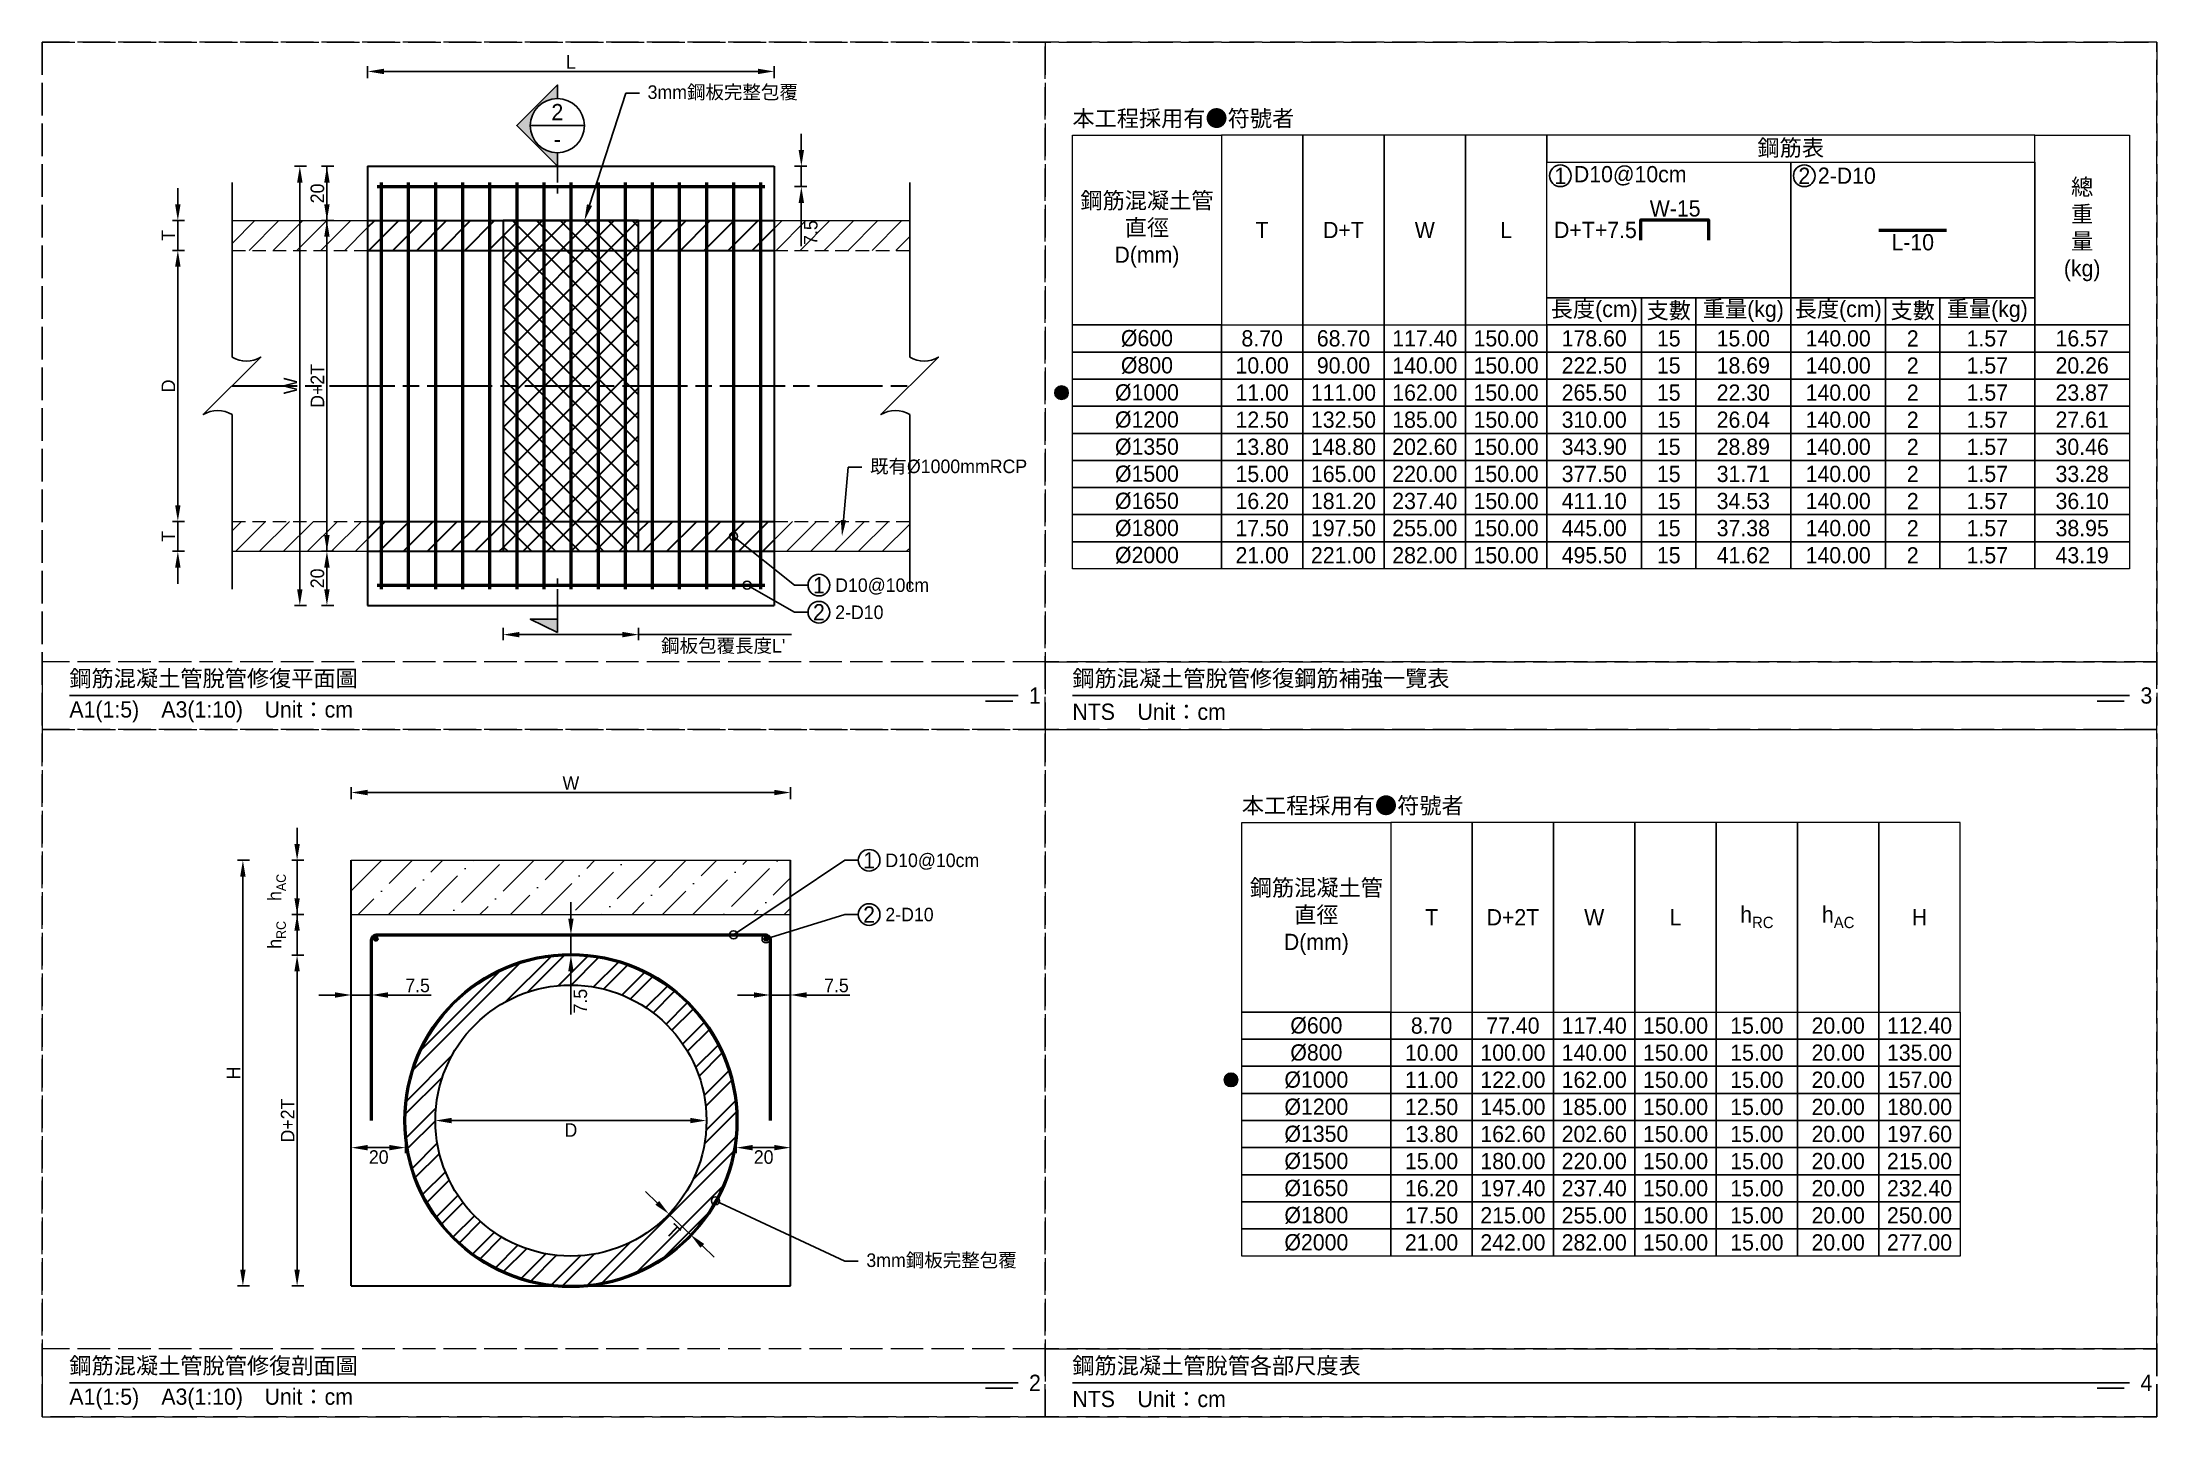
# Model space of a CAD drawing. Extents: x -781 to 13690, y -2778 to 2196.
# Drawn here: x -780 to 0, y -2778 to -2271 of the extents above; entities that cross this region are included whole.
import ezdxf
from ezdxf import colors
from ezdxf.entities.mleader import LeaderData, LeaderLine
from ezdxf.math import Vec2, Vec3

# ---------------------------------------------------------------- set-up
doc = ezdxf.new("R2010")
doc.units = 0
doc.header["$MEASUREMENT"] = 0
for name, pattern in [('ACAD_ISO02W100', [15, 12, -3]), ('ACAD_ISO08W100', [36, 24, -3, 6, -3]), ('HIDDEN', [0.375, 0.25, -0.125])]:
    doc.linetypes.add(name, pattern=pattern)
for name, color, linetype, lineweight in [('一、1.基本-圖框', 7, 'Continuous', 20), ('二、1.繪圖-既有設施', 8, 'Continuous', 20), ('二、2.繪圖-施作項目', 181, 'Continuous', 30), ('二、4.繪圖-設計鋪面', 40, 'Continuous', 20), ('二、5.繪圖-鋼筋', 60, 'Continuous', 50), ('二、6.繪圖-其他施作項目', 35, 'Continuous', 30)]:
    doc.layers.add(name, color=color, linetype=linetype, lineweight=lineweight)
doc.layers.add('一、4.基本-隱藏', color=9, linetype='ACAD_ISO02W100', lineweight=20, plot=False)
doc.layers.add('三、1.文字-說明文字', color=2, linetype='Continuous')
doc.layers.add('三、3.文字-註解文字', color=2, linetype='Continuous')
doc.styles.add('次圖名(詳圖)', font='MS PGothic.ttf', dxfattribs={"height": 6})
doc.styles.add('註解文字(詳圖)', font='MS PGothic.ttf', dxfattribs={"height": 5})
doc.dimstyles.new('註解文字(詳圖)', dxfattribs={"dimtxt": 5, "dimasz": 6, "dimexe": 2, "dimexo": 5, "dimgap": 1, "dimtad": 2, "dimdsep": 46, "dimtxsty": '註解文字(詳圖)', "dimcen": 0.1, "dimclrd": 256, "dimclre": 256, "dimclrt": 256, "dimadec": 0, "dimazin": 0, "dimtfac": 1, "dimtmove": 0, "dimatfit": 3, "dimfxlon": 1, "dimtolj": 1, "dimtzin": 0, "dimlwd": -1, "dimlwe": -1, "dimarcsym": 1})

msp = doc.modelspace()

# ---------------------------------------------------------------- texts
at = {"layer": '一、1.基本-圖框', "char_height": 6, "attachment_point": 5, "style": '註解文字(詳圖)'}
for s, width, insert in [('{\\fMS PGothic|b0|i0|c128|p34;鋼筋表}', 94.24964, (-135, -2310.25)), ('{\\fMS PGothic|b0|i0|c128|p34;總重量(kg)}', 6, (-27.5, -2340.25)), ('{\\fMS PGothic|b0|i0|c128|p34;鋼筋混凝土管直徑\\PD(mm)}', 51.4196, (-372.5, -2340.25)), ('T', 22.32258, (-330, -2340.25)), ('D+T', 22.32258, (-300, -2340.25)), ('W', 22.32258, (-270, -2340.25)), ('L', 22.32258, (-240, -2340.25)), ('{\\fMS PGothic|b0|i0|c128|p34;長度(cm)}', 35.02324, (-207.5, -2370.25)), ('{\\fMS PGothic|b0|i0|c128|p34;支數}', 19.27354, (-180, -2370.25)), ('{\\fMS PGothic|b0|i0|c128|p34;重量(kg)}', 30.27214, (-152.5, -2370.25)), ('{\\fMS PGothic|b0|i0|c128|p34;長度(cm)}', 35.02324, (-117.5, -2370.25)), ('{\\fMS PGothic|b0|i0|c128|p34;支數}', 19.27354, (-90, -2370.25)), ('{\\fMS PGothic|b0|i0|c128|p34;重量(kg)}', 30.27214, (-62.5, -2370.25)), ('{\\fMS PGothic|b0|i0|c128|p34;鋼筋混凝土管直徑\\PD(mm)}', 51.4196, (-310, -2593.75)), ('\\A1;h{\\H0.7x;\\S^ RC;}', 22.32258, (-147.5, -2593.75)), ('\\A1;h{\\H0.7x;\\S^ AC;}', 22.32258, (-117.5, -2593.75)), ('T', 22.32258, (-267.5, -2593.75)), ('{\\fMS PGothic|b0|i0|c128|p34;D+}2{\\fMS PGothic|b0|i0|c128|p34;T}', 22.32258, (-237.5, -2593.75)), ('W', 22.32258, (-207.5, -2593.75)), ('L', 22.32258, (-177.5, -2593.75)), ('H', 22.32258, (-87.5, -2593.75))]:
    msp.add_mtext_dynamic_manual_height_columns(s, width=width, gutter_width=30, heights=[0], dxfattribs=dict(at, insert=insert))
at = {"layer": '三、3.文字-註解文字', "char_height": 6}
for s, width, gutter_width, heights, insert, attachment_point, style in [('{\\fMS PGothic|b0|i0|c128|p34;2}', 3.63314, 30, [0], (-590, -2296.75), 5, '次圖名(詳圖)'), ('{\\fMS PGothic|b0|i0|c128|p34;本工程採用有●符號者}', 89.58136, 30, [0], (-400, -2302.75), 7, '次圖名(詳圖)'), ('-', 3.63314, 30, [0], (-590, -2306.75), 5, '次圖名(詳圖)'), ('{\\fMS PGothic|b0|i0|c128|p34;D1}0{\\fMS PGothic|b0|i0|c128|p34;@1}0{\\fMS PGothic|b0|i0|c128|p34;cm}', 6.06582, 30, [0], (-215, -2320.25), 4, '註解文字(詳圖)'), ('1', 8.38231, 30, [0], (-220, -2320.25), 5, '註解文字(詳圖)'), ('2', 8.38231, 30, [0], (-130, -2320.25), 5, '註解文字(詳圖)'), ('2-D10', 6.06582, 30, [0], (-125, -2320.25), 4, '註解文字(詳圖)'), ('{\\fMS PGothic|b0|i0|c128|p34;%%C600}', 28.46262, 30, [0], (-372.5, -2380.25), 5, '註解文字(詳圖)'), ('8.70', 9.06048, 30, [0], (-330, -2380.25), 5, '註解文字(詳圖)'), ('68.70', 9.06048, 30, [0], (-300, -2380.25), 5, '註解文字(詳圖)'), ('117.40', 9.06048, 30, [0], (-270, -2380.25), 5, '註解文字(詳圖)'), ('150.00', 9.06048, 30, [0], (-240, -2380.25), 5, '註解文字(詳圖)'), ('178.60', 9.06048, 30, [0], (-207.5, -2380.25), 5, '註解文字(詳圖)'), ('15', 9.06048, 30, [0], (-180, -2380.25), 5, '註解文字(詳圖)'), ('15.00', 9.06048, 30, [0], (-152.5, -2380.25), 5, '註解文字(詳圖)'), ('140.00', 9.06048, 30, [0], (-117.5, -2380.25), 5, '註解文字(詳圖)'), ('2', 9.06048, 30, [0], (-90, -2380.25), 5, '註解文字(詳圖)'), ('1.57', 9.06048, 30, [0], (-62.5, -2380.25), 5, '註解文字(詳圖)'), ('16.57', 9.06048, 30, [0], (-27.5, -2380.25), 5, '註解文字(詳圖)'), ('{\\fMS PGothic|b0|i0|c128|p34;%%C}8{\\fMS PGothic|b0|i0|c128|p34;00}', 28.46262, 30, [0], (-372.5, -2390.25), 5, '註解文字(詳圖)'), ('10.00', 9.06048, 30, [0], (-330, -2390.25), 5, '註解文字(詳圖)'), ('90.00', 9.06048, 30, [0], (-300, -2390.25), 5, '註解文字(詳圖)'), ('140.00', 9.06048, 30, [0], (-270, -2390.25), 5, '註解文字(詳圖)'), ('150.00', 9.06048, 30, [0], (-240, -2390.25), 5, '註解文字(詳圖)'), ('222.50', 9.06048, 30, [0], (-207.5, -2390.25), 5, '註解文字(詳圖)'), ('15', 9.06048, 30, [0], (-180, -2390.25), 5, '註解文字(詳圖)'), ('18.69', 9.06048, 30, [0], (-152.5, -2390.25), 5, '註解文字(詳圖)'), ('140.00', 9.06048, 30, [0], (-117.5, -2390.25), 5, '註解文字(詳圖)'), ('2', 9.06048, 30, [0], (-90, -2390.25), 5, '註解文字(詳圖)'), ('1.57', 9.06048, 30, [0], (-62.5, -2390.25), 5, '註解文字(詳圖)'), ('20.26', 9.06048, 30, [0], (-27.5, -2390.25), 5, '註解文字(詳圖)'), ('{\\fMS PGothic|b0|i0|c128|p34;%%C}100{\\fMS PGothic|b0|i0|c128|p34;0}', 28.46262, 30, [0], (-372.5, -2400.25), 5, '註解文字(詳圖)'), ('11.00', 9.06048, 30, [0], (-330, -2400.25), 5, '註解文字(詳圖)'), ('111.00', 9.06048, 30, [0], (-300, -2400.25), 5, '註解文字(詳圖)'), ('162.00', 9.06048, 30, [0], (-270, -2400.25), 5, '註解文字(詳圖)'), ('150.00', 9.06048, 30, [0], (-240, -2400.25), 5, '註解文字(詳圖)'), ('265.50', 9.06048, 30, [0], (-207.5, -2400.25), 5, '註解文字(詳圖)'), ('15', 9.06048, 30, [0], (-180, -2400.25), 5, '註解文字(詳圖)'), ('22.30', 9.06048, 30, [0], (-152.5, -2400.25), 5, '註解文字(詳圖)'), ('140.00', 9.06048, 30, [0], (-117.5, -2400.25), 5, '註解文字(詳圖)'), ('2', 9.06048, 30, [0], (-90, -2400.25), 5, '註解文字(詳圖)'), ('1.57', 9.06048, 30, [0], (-62.5, -2400.25), 5, '註解文字(詳圖)'), ('23.87', 9.06048, 30, [0], (-27.5, -2400.25), 5, '註解文字(詳圖)'), ('{\\fMS PGothic|b0|i0|c128|p34;%%C}120{\\fMS PGothic|b0|i0|c128|p34;0}', 28.46262, 30, [0], (-372.5, -2410.25), 5, '註解文字(詳圖)'), ('12.50', 9.06048, 30, [0], (-330, -2410.25), 5, '註解文字(詳圖)'), ('132.50', 9.06048, 30, [6], (-300, -2410.25), 5, '註解文字(詳圖)'), ('185.00', 9.06048, 30, [0], (-270, -2410.25), 5, '註解文字(詳圖)'), ('150.00', 9.06048, 30, [0], (-240, -2410.25), 5, '註解文字(詳圖)'), ('310.00', 9.06048, 30, [6], (-207.5, -2410.25), 5, '註解文字(詳圖)'), ('15', 9.06048, 30, [0], (-180, -2410.25), 5, '註解文字(詳圖)'), ('26.04', 9.06048, 30, [0], (-152.5, -2410.25), 5, '註解文字(詳圖)'), ('140.00', 9.06048, 30, [0], (-117.5, -2410.25), 5, '註解文字(詳圖)'), ('2', 9.06048, 30, [0], (-90, -2410.25), 5, '註解文字(詳圖)'), ('1.57', 9.06048, 30, [0], (-62.5, -2410.25), 5, '註解文字(詳圖)'), ('27.61', 9.06048, 30, [0], (-27.5, -2410.25), 5, '註解文字(詳圖)'), ('{\\fMS PGothic|b0|i0|c128|p34;%%C}135{\\fMS PGothic|b0|i0|c128|p34;0}', 28.46262, 30, [0], (-372.5, -2420.25), 5, '註解文字(詳圖)'), ('13.80', 9.06048, 30, [0], (-330, -2420.25), 5, '註解文字(詳圖)'), ('148.80', 9.06048, 30, [0], (-300, -2420.25), 5, '註解文字(詳圖)'), ('202.60', 9.06048, 30, [0], (-270, -2420.25), 5, '註解文字(詳圖)'), ('150.00', 9.06048, 30, [0], (-240, -2420.25), 5, '註解文字(詳圖)'), ('343.90', 9.06048, 30, [0], (-207.5, -2420.25), 5, '註解文字(詳圖)'), ('15', 9.06048, 30, [0], (-180, -2420.25), 5, '註解文字(詳圖)'), ('28.89', 9.06048, 30, [0], (-152.5, -2420.25), 5, '註解文字(詳圖)'), ('140.00', 9.06048, 30, [0], (-117.5, -2420.25), 5, '註解文字(詳圖)'), ('2', 9.06048, 30, [0], (-90, -2420.25), 5, '註解文字(詳圖)'), ('1.57', 9.06048, 30, [0], (-62.5, -2420.25), 5, '註解文字(詳圖)'), ('30.46', 9.06048, 30, [0], (-27.5, -2420.25), 5, '註解文字(詳圖)'), ('{\\fMS PGothic|b0|i0|c128|p34;%%C}15{\\fMS PGothic|b0|i0|c128|p34;00}', 28.46262, 30, [0], (-372.5, -2430.25), 5, '註解文字(詳圖)'), ('15.00', 9.06048, 30, [0], (-330, -2430.25), 5, '註解文字(詳圖)'), ('165.00', 9.06048, 30, [0], (-300, -2430.25), 5, '註解文字(詳圖)'), ('220.00', 9.06048, 30, [0], (-270, -2430.25), 5, '註解文字(詳圖)'), ('150.00', 9.06048, 30, [0], (-240, -2430.25), 5, '註解文字(詳圖)'), ('377.50', 9.06048, 30, [0], (-207.5, -2430.25), 5, '註解文字(詳圖)'), ('15', 9.06048, 30, [0], (-180, -2430.25), 5, '註解文字(詳圖)'), ('31.71', 9.06048, 30, [0], (-152.5, -2430.25), 5, '註解文字(詳圖)'), ('140.00', 9.06048, 30, [0], (-117.5, -2430.25), 5, '註解文字(詳圖)'), ('2', 9.06048, 30, [0], (-90, -2430.25), 5, '註解文字(詳圖)'), ('1.57', 9.06048, 30, [0], (-62.5, -2430.25), 5, '註解文字(詳圖)'), ('33.28', 9.06048, 30, [0], (-27.5, -2430.25), 5, '註解文字(詳圖)'), ('{\\fMS PGothic|b0|i0|c128|p34;%%C}165{\\fMS PGothic|b0|i0|c128|p34;0}', 28.46262, 30, [0], (-372.5, -2440.25), 5, '註解文字(詳圖)'), ('16.20', 9.06048, 30, [0], (-330, -2440.25), 5, '註解文字(詳圖)'), ('181.20', 9.06048, 30, [0], (-300, -2440.25), 5, '註解文字(詳圖)'), ('237.40', 9.06048, 30, [0], (-270, -2440.25), 5, '註解文字(詳圖)'), ('150.00', 9.06048, 30, [0], (-240, -2440.25), 5, '註解文字(詳圖)'), ('411.10', 9.06048, 30, [0], (-207.5, -2440.25), 5, '註解文字(詳圖)'), ('15', 9.06048, 30, [0], (-180, -2440.25), 5, '註解文字(詳圖)'), ('34.53', 9.06048, 30, [0], (-152.5, -2440.25), 5, '註解文字(詳圖)'), ('140.00', 9.06048, 30, [0], (-117.5, -2440.25), 5, '註解文字(詳圖)'), ('2', 9.06048, 30, [0], (-90, -2440.25), 5, '註解文字(詳圖)'), ('1.57', 9.06048, 30, [0], (-62.5, -2440.25), 5, '註解文字(詳圖)'), ('36.10', 9.06048, 30, [0], (-27.5, -2440.25), 5, '註解文字(詳圖)'), ('{\\fMS PGothic|b0|i0|c128|p34;%%C}18{\\fMS PGothic|b0|i0|c128|p34;00}', 28.46262, 30, [0], (-372.5, -2450.25), 5, '註解文字(詳圖)'), ('17.50', 9.06048, 30, [0], (-330, -2450.25), 5, '註解文字(詳圖)'), ('197.50', 9.06048, 30, [0], (-300, -2450.25), 5, '註解文字(詳圖)'), ('255.00', 9.06048, 30, [0], (-270, -2450.25), 5, '註解文字(詳圖)'), ('150.00', 9.06048, 30, [0], (-240, -2450.25), 5, '註解文字(詳圖)'), ('445.00', 9.06048, 30, [0], (-207.5, -2450.25), 5, '註解文字(詳圖)'), ('15', 9.06048, 30, [0], (-180, -2450.25), 5, '註解文字(詳圖)'), ('37.38', 9.06048, 30, [0], (-152.5, -2450.25), 5, '註解文字(詳圖)'), ('140.00', 9.06048, 30, [0], (-117.5, -2450.25), 5, '註解文字(詳圖)'), ('2', 9.06048, 30, [0], (-90, -2450.25), 5, '註解文字(詳圖)'), ('1.57', 9.06048, 30, [0], (-62.5, -2450.25), 5, '註解文字(詳圖)'), ('38.95', 9.06048, 30, [0], (-27.5, -2450.25), 5, '註解文字(詳圖)'), ('{\\fMS PGothic|b0|i0|c128|p34;%%C}20{\\fMS PGothic|b0|i0|c128|p34;00}', 28.46262, 30, [0], (-372.5, -2460.25), 5, '註解文字(詳圖)'), ('21.00', 9.06048, 30, [0], (-330, -2460.25), 5, '註解文字(詳圖)'), ('221.00', 9.06048, 30, [0], (-300, -2460.25), 5, '註解文字(詳圖)'), ('282.00', 9.06048, 30, [0], (-270, -2460.25), 5, '註解文字(詳圖)'), ('150.00', 9.06048, 30, [0], (-240, -2460.25), 5, '註解文字(詳圖)'), ('495.50', 9.06048, 30, [0], (-207.5, -2460.25), 5, '註解文字(詳圖)'), ('15', 9.06048, 30, [0], (-180, -2460.25), 5, '註解文字(詳圖)'), ('41.62', 9.06048, 30, [0], (-152.5, -2460.25), 5, '註解文字(詳圖)'), ('140.00', 9.06048, 30, [0], (-117.5, -2460.25), 5, '註解文字(詳圖)'), ('2', 9.06048, 30, [0], (-90, -2460.25), 5, '註解文字(詳圖)'), ('1.57', 9.06048, 30, [0], (-62.5, -2460.25), 5, '註解文字(詳圖)'), ('43.19', 9.06048, 30, [0], (-27.5, -2460.25), 5, '註解文字(詳圖)'), ('1', 8.38231, 30, [0], (-493.5, -2471.25), 5, '註解文字(詳圖)'), ('2', 8.38231, 30, [0], (-493.5, -2481.25), 5, '註解文字(詳圖)'), ('{\\fMS PGothic|b0|i0|c128|p34;鋼筋混凝土管\\fPMingLiU|b0|i0|c136|p18;脫\\fMS PGothic|b0|i0|c128|p34;管修復平面圖}', 125.75509, 15, [0], (-770, -2506), 4, '次圖名(詳圖)'), ('{\\fMS PGothic|b0|i0|c128|p34;鋼筋混凝土管\\fPMingLiU|b0|i0|c136|p18;脫\\fMS PGothic|b0|i0|c128|p34;管修復}鋼筋補強一覽表', 148.27531, 15, [0], (-400, -2506), 4, '次圖名(詳圖)'), ('1', 3, 15, [0], (-416, -2512), 4, '次圖名(詳圖)'), ('3', 3, 15, [0], (-6, -2512), 4, '次圖名(詳圖)'), ('{\\fMS PGothic|b0|i0|c128|p34;A1(1:}5{\\fMS PGothic|b0|i0|c128|p34;)\u3000A3(1:}1{\\fMS PGothic|b0|i0|c128|p34;0)^IUnit：cm}', 136.03259, 15, [0], (-770, -2518), 4, '次圖名(詳圖)'), ('NTS{\\fMS PGothic|b0|i0|c128|p34;^IUnit：cm}', 136.03259, 15, [0], (-400, -2518), 4, '次圖名(詳圖)'), ('{\\fMS PGothic|b0|i0|c128|p34;本工程採用有●符號者}', 89.58136, 30, [0], (-337.5, -2556.25), 7, '次圖名(詳圖)'), ('1', 8.38231, 30, [0], (-475, -2572.75), 5, '註解文字(詳圖)'), ('2', 8.38231, 30, [0], (-475, -2592.75), 5, '註解文字(詳圖)'), ('{\\fMS PGothic|b0|i0|c128|p34;%%C600}', 28.46262, 30, [0], (-310, -2633.75), 5, '註解文字(詳圖)'), ('8.70', 9.06048, 30, [0], (-267.5, -2633.75), 5, '註解文字(詳圖)'), ('77.40', 9.06048, 30, [0], (-237.5, -2633.75), 5, '註解文字(詳圖)'), ('117.40', 9.06048, 30, [0], (-207.5, -2633.75), 5, '註解文字(詳圖)'), ('150.00', 9.06048, 30, [0], (-177.5, -2633.75), 5, '註解文字(詳圖)'), ('15.00', 9.06048, 30, [0], (-147.5, -2633.75), 5, '註解文字(詳圖)'), ('20.00', 9.06048, 30, [0], (-117.5, -2633.75), 5, '註解文字(詳圖)'), ('112.40', 9.06048, 30, [0], (-87.5, -2633.75), 5, '註解文字(詳圖)'), ('{\\fMS PGothic|b0|i0|c128|p34;%%C}8{\\fMS PGothic|b0|i0|c128|p34;00}', 28.46262, 30, [0], (-310, -2643.75), 5, '註解文字(詳圖)'), ('10.00', 9.06048, 30, [0], (-267.5, -2643.75), 5, '註解文字(詳圖)'), ('100.00', 9.06048, 30, [0], (-237.5, -2643.75), 5, '註解文字(詳圖)'), ('140.00', 9.06048, 30, [0], (-207.5, -2643.75), 5, '註解文字(詳圖)'), ('150.00', 9.06048, 30, [0], (-177.5, -2643.75), 5, '註解文字(詳圖)'), ('15.00', 9.06048, 30, [0], (-147.5, -2643.75), 5, '註解文字(詳圖)'), ('20.00', 9.06048, 30, [0], (-117.5, -2643.75), 5, '註解文字(詳圖)'), ('135.00', 9.06048, 30, [0], (-87.5, -2643.75), 5, '註解文字(詳圖)'), ('{\\fMS PGothic|b0|i0|c128|p34;%%C}100{\\fMS PGothic|b0|i0|c128|p34;0}', 28.46262, 30, [0], (-310, -2653.75), 5, '註解文字(詳圖)'), ('11.00', 9.06048, 30, [0], (-267.5, -2653.75), 5, '註解文字(詳圖)'), ('122.00', 9.06048, 30, [0], (-237.5, -2653.75), 5, '註解文字(詳圖)'), ('162.00', 9.06048, 30, [0], (-207.5, -2653.75), 5, '註解文字(詳圖)'), ('150.00', 9.06048, 30, [0], (-177.5, -2653.75), 5, '註解文字(詳圖)'), ('15.00', 9.06048, 30, [0], (-147.5, -2653.75), 5, '註解文字(詳圖)'), ('20.00', 9.06048, 30, [0], (-117.5, -2653.75), 5, '註解文字(詳圖)'), ('157.00', 9.06048, 30, [0], (-87.5, -2653.75), 5, '註解文字(詳圖)'), ('{\\fMS PGothic|b0|i0|c128|p34;%%C}120{\\fMS PGothic|b0|i0|c128|p34;0}', 28.46262, 30, [0], (-310, -2663.75), 5, '註解文字(詳圖)'), ('12.50', 9.06048, 30, [0], (-267.5, -2663.75), 5, '註解文字(詳圖)'), ('145.00', 9.06048, 30, [6], (-237.5, -2663.75), 5, '註解文字(詳圖)'), ('185.00', 9.06048, 30, [0], (-207.5, -2663.75), 5, '註解文字(詳圖)'), ('150.00', 9.06048, 30, [0], (-177.5, -2663.75), 5, '註解文字(詳圖)'), ('15.00', 9.06048, 30, [0], (-147.5, -2663.75), 5, '註解文字(詳圖)'), ('20.00', 9.06048, 30, [0], (-117.5, -2663.75), 5, '註解文字(詳圖)'), ('180.00', 9.06048, 30, [0], (-87.5, -2663.75), 5, '註解文字(詳圖)'), ('{\\fMS PGothic|b0|i0|c128|p34;%%C}135{\\fMS PGothic|b0|i0|c128|p34;0}', 28.46262, 30, [0], (-310, -2673.75), 5, '註解文字(詳圖)'), ('13.80', 9.06048, 30, [0], (-267.5, -2673.75), 5, '註解文字(詳圖)'), ('162.60', 9.06048, 30, [0], (-237.5, -2673.75), 5, '註解文字(詳圖)'), ('202.60', 9.06048, 30, [0], (-207.5, -2673.75), 5, '註解文字(詳圖)'), ('150.00', 9.06048, 30, [0], (-177.5, -2673.75), 5, '註解文字(詳圖)'), ('15.00', 9.06048, 30, [0], (-147.5, -2673.75), 5, '註解文字(詳圖)'), ('20.00', 9.06048, 30, [0], (-117.5, -2673.75), 5, '註解文字(詳圖)'), ('197.60', 9.06048, 30, [0], (-87.5, -2673.75), 5, '註解文字(詳圖)'), ('{\\fMS PGothic|b0|i0|c128|p34;%%C}15{\\fMS PGothic|b0|i0|c128|p34;00}', 28.46262, 30, [0], (-310, -2683.75), 5, '註解文字(詳圖)'), ('15.00', 9.06048, 30, [0], (-267.5, -2683.75), 5, '註解文字(詳圖)'), ('180.00', 9.06048, 30, [0], (-237.5, -2683.75), 5, '註解文字(詳圖)'), ('220.00', 9.06048, 30, [0], (-207.5, -2683.75), 5, '註解文字(詳圖)'), ('150.00', 9.06048, 30, [0], (-177.5, -2683.75), 5, '註解文字(詳圖)'), ('15.00', 9.06048, 30, [0], (-147.5, -2683.75), 5, '註解文字(詳圖)'), ('20.00', 9.06048, 30, [0], (-117.5, -2683.75), 5, '註解文字(詳圖)'), ('215.00', 9.06048, 30, [0], (-87.5, -2683.75), 5, '註解文字(詳圖)'), ('{\\fMS PGothic|b0|i0|c128|p34;%%C}165{\\fMS PGothic|b0|i0|c128|p34;0}', 28.46262, 30, [0], (-310, -2693.75), 5, '註解文字(詳圖)'), ('16.20', 9.06048, 30, [0], (-267.5, -2693.75), 5, '註解文字(詳圖)'), ('197.40', 9.06048, 30, [0], (-237.5, -2693.75), 5, '註解文字(詳圖)'), ('237.40', 9.06048, 30, [0], (-207.5, -2693.75), 5, '註解文字(詳圖)'), ('150.00', 9.06048, 30, [0], (-177.5, -2693.75), 5, '註解文字(詳圖)'), ('15.00', 9.06048, 30, [0], (-147.5, -2693.75), 5, '註解文字(詳圖)'), ('20.00', 9.06048, 30, [0], (-117.5, -2693.75), 5, '註解文字(詳圖)'), ('232.40', 9.06048, 30, [0], (-87.5, -2693.75), 5, '註解文字(詳圖)'), ('{\\fMS PGothic|b0|i0|c128|p34;%%C}18{\\fMS PGothic|b0|i0|c128|p34;00}', 28.46262, 30, [0], (-310, -2703.75), 5, '註解文字(詳圖)'), ('17.50', 9.06048, 30, [0], (-267.5, -2703.75), 5, '註解文字(詳圖)'), ('215.00', 9.06048, 30, [0], (-237.5, -2703.75), 5, '註解文字(詳圖)'), ('255.00', 9.06048, 30, [0], (-207.5, -2703.75), 5, '註解文字(詳圖)'), ('150.00', 9.06048, 30, [0], (-177.5, -2703.75), 5, '註解文字(詳圖)'), ('15.00', 9.06048, 30, [0], (-147.5, -2703.75), 5, '註解文字(詳圖)'), ('20.00', 9.06048, 30, [0], (-117.5, -2703.75), 5, '註解文字(詳圖)'), ('250.00', 9.06048, 30, [0], (-87.5, -2703.75), 5, '註解文字(詳圖)'), ('{\\fMS PGothic|b0|i0|c128|p34;%%C}20{\\fMS PGothic|b0|i0|c128|p34;00}', 28.46262, 30, [0], (-310, -2713.75), 5, '註解文字(詳圖)'), ('21.00', 9.06048, 30, [0], (-267.5, -2713.75), 5, '註解文字(詳圖)'), ('242.00', 9.06048, 30, [0], (-237.5, -2713.75), 5, '註解文字(詳圖)'), ('282.00', 9.06048, 30, [0], (-207.5, -2713.75), 5, '註解文字(詳圖)'), ('150.00', 9.06048, 30, [0], (-177.5, -2713.75), 5, '註解文字(詳圖)'), ('15.00', 9.06048, 30, [0], (-147.5, -2713.75), 5, '註解文字(詳圖)'), ('20.00', 9.06048, 30, [0], (-117.5, -2713.75), 5, '註解文字(詳圖)'), ('277.00', 9.06048, 30, [0], (-87.5, -2713.75), 5, '註解文字(詳圖)'), ('{\\fMS PGothic|b0|i0|c128|p34;鋼筋混凝土管\\fPMingLiU|b0|i0|c136|p18;脫\\fMS PGothic|b0|i0|c128|p34;管修復}剖{\\fMS PGothic|b0|i0|c128|p34;面圖}', 125.75509, 15, [0], (-770, -2759.5), 4, '次圖名(詳圖)'), ('{\\fMS PGothic|b0|i0|c128|p34;鋼筋混凝土管\\fPMingLiU|b0|i0|c136|p18;脫\\fMS PGothic|b0|i0|c128|p34;管}各部尺度表', 125.75509, 15, [0], (-400, -2759.5), 4, '次圖名(詳圖)'), ('{\\fMS PGothic|b0|i0|c128|p34;A1(1:}5{\\fMS PGothic|b0|i0|c128|p34;)\u3000A3(1:}1{\\fMS PGothic|b0|i0|c128|p34;0)^IUnit：cm}', 136.03259, 15, [0], (-770, -2771.5), 4, '次圖名(詳圖)'), ('2', 3, 15, [0], (-416, -2765.5), 4, '次圖名(詳圖)'), ('NTS{\\fMS PGothic|b0|i0|c128|p34;^IUnit：cm}', 136.03259, 15, [0], (-400, -2771.5), 4, '次圖名(詳圖)'), ('4', 3, 15, [0], (-6, -2765.5), 4, '次圖名(詳圖)')]:
    msp.add_mtext_dynamic_manual_height_columns(s, width=width, gutter_width=gutter_width, heights=heights, dxfattribs=dict(at, insert=insert, attachment_point=attachment_point, style=style))
at = {"layer": '二、5.繪圖-鋼筋', "char_height": 6, "style": '註解文字(詳圖)'}
for s, width, insert, attachment_point in [('{\\fMS PGothic|b0|i0|c128|p34;W}-15', 3.56631, (-177.646, -2329.277), 2), ('D+T+7.5', 8.87231, (-191.792, -2340.25), 6), ('L-10', 3.56631, (-90, -2341.75), 2)]:
    msp.add_mtext_dynamic_manual_height_columns(s, width=width, gutter_width=30, heights=[0], dxfattribs=dict(at, insert=insert, attachment_point=attachment_point))

# ---------------------------------------------------------------- blocks, each defined once
blk = doc.blocks.new('*D116')
at = {"layer": 'Defpoints', "color": 0, "transparency": 16777216}
for p in [(-730, -2336.75), (-710, -2336.75), (-710, -2347.75)]:
    blk.add_point(p, dxfattribs=at)
at = {"layer": '三、3.文字-註解文字', "transparency": 16777216}
for p, q in [((-730, -2330.75), (-730, -2324.75)), ((-727.5, -2336.75), (-732, -2336.75)), ((-730, -2347.75), (-730, -2336.75)), ((-727.5, -2347.75), (-732, -2347.75)), ((-730, -2353.75), (-730, -2359.75))]:
    blk.add_line(p, q, dxfattribs=at)
for points in [[(-731, -2330.75), (-729, -2330.75), (-730, -2336.75)], [(-731, -2353.75), (-729, -2353.75), (-730, -2347.75)]]:
    blk.add_solid(points, dxfattribs=at)
at = {"layer": '三、3.文字-註解文字', "transparency": 16777216, "insert": (-733.5, -2342.25), "char_height": 5, "attachment_point": 5, "rotation": 90, "style": '註解文字(詳圖)'}
blk.add_mtext('\\A1;T', dxfattribs=at)
blk = doc.blocks.new('*D117')
at = {"layer": 'Defpoints', "color": 0, "transparency": 16777216}
for p in [(-710, -2347.75), (-730, -2447.75), (-710, -2447.75)]:
    blk.add_point(p, dxfattribs=at)
at = {"layer": '三、3.文字-註解文字', "transparency": 16777216}
for p, q in [((-727.5, -2347.75), (-732, -2347.75)), ((-730, -2353.75), (-730, -2441.75)), ((-727.5, -2447.75), (-732, -2447.75))]:
    blk.add_line(p, q, dxfattribs=at)
for points in [[(-731, -2353.75), (-729, -2353.75), (-730, -2347.75)], [(-731, -2441.75), (-729, -2441.75), (-730, -2447.75)]]:
    blk.add_solid(points, dxfattribs=at)
at = {"layer": '三、3.文字-註解文字', "transparency": 16777216, "insert": (-733.5, -2397.75), "char_height": 5, "attachment_point": 5, "rotation": 90, "style": '註解文字(詳圖)'}
blk.add_mtext('\\A1;D', dxfattribs=at)
blk = doc.blocks.new('*D118')
at = {"layer": 'Defpoints', "color": 0, "transparency": 16777216}
for p in [(-730, -2447.75), (-710, -2447.75), (-710, -2458.75)]:
    blk.add_point(p, dxfattribs=at)
at = {"layer": '三、3.文字-註解文字', "transparency": 16777216}
for p, q in [((-730, -2441.75), (-730, -2435.75)), ((-727.5, -2447.75), (-732, -2447.75)), ((-730, -2458.75), (-730, -2447.75)), ((-727.5, -2458.75), (-732, -2458.75)), ((-730, -2464.75), (-730, -2470.75))]:
    blk.add_line(p, q, dxfattribs=at)
for points in [[(-731, -2441.75), (-729, -2441.75), (-730, -2447.75)], [(-731, -2464.75), (-729, -2464.75), (-730, -2458.75)]]:
    blk.add_solid(points, dxfattribs=at)
at = {"layer": '三、3.文字-註解文字', "transparency": 16777216, "insert": (-733.5, -2453.25), "char_height": 5, "attachment_point": 5, "rotation": 90, "style": '註解文字(詳圖)'}
blk.add_mtext('\\A1;T', dxfattribs=at)
blk = doc.blocks.new('*D119')
at = {"layer": 'Defpoints', "color": 0, "transparency": 16777216}
for p in [(-685, -2316.75), (-660, -2316.75), (-660, -2478.75)]:
    blk.add_point(p, dxfattribs=at)
at = {"layer": '三、3.文字-註解文字', "transparency": 16777216}
for p, q in [((-682.5, -2316.75), (-687, -2316.75)), ((-685, -2472.75), (-685, -2322.75)), ((-682.5, -2478.75), (-687, -2478.75))]:
    blk.add_line(p, q, dxfattribs=at)
for points in [[(-686, -2322.75), (-684, -2322.75), (-685, -2316.75)], [(-686, -2472.75), (-684, -2472.75), (-685, -2478.75)]]:
    blk.add_solid(points, dxfattribs=at)
at = {"layer": '三、3.文字-註解文字', "transparency": 16777216, "insert": (-688.5, -2397.75), "char_height": 5, "attachment_point": 5, "rotation": 90, "style": '註解文字(詳圖)'}
blk.add_mtext('\\A1;W', dxfattribs=at)
blk = doc.blocks.new('*D120')
at = {"layer": 'Defpoints', "color": 0, "transparency": 16777216}
for p in [(-675, -2336.75), (-660, -2336.75), (-660, -2458.75)]:
    blk.add_point(p, dxfattribs=at)
at = {"layer": '三、3.文字-註解文字', "transparency": 16777216}
for p, q in [((-672.5, -2336.75), (-677, -2336.75)), ((-675, -2452.75), (-675, -2342.75)), ((-672.5, -2458.75), (-677, -2458.75))]:
    blk.add_line(p, q, dxfattribs=at)
for points in [[(-676, -2342.75), (-674, -2342.75), (-675, -2336.75)], [(-676, -2452.75), (-674, -2452.75), (-675, -2458.75)]]:
    blk.add_solid(points, dxfattribs=at)
at = {"layer": '三、3.文字-註解文字', "transparency": 16777216, "insert": (-678.5, -2397.75), "char_height": 5, "attachment_point": 5, "rotation": 90, "style": '註解文字(詳圖)'}
blk.add_mtext('\\A1;D+2T', dxfattribs=at)
blk = doc.blocks.new('*D121')
at = {"layer": 'Defpoints', "color": 0, "transparency": 16777216}
for p in [(-675, -2316.75), (-660, -2316.75), (-660, -2336.75)]:
    blk.add_point(p, dxfattribs=at)
at = {"layer": '三、3.文字-註解文字', "transparency": 16777216}
for p, q in [((-672.5, -2316.75), (-677, -2316.75)), ((-675, -2330.75), (-675, -2322.75)), ((-672.5, -2336.75), (-677, -2336.75))]:
    blk.add_line(p, q, dxfattribs=at)
for points in [[(-676, -2322.75), (-674, -2322.75), (-675, -2316.75)], [(-676, -2330.75), (-674, -2330.75), (-675, -2336.75)]]:
    blk.add_solid(points, dxfattribs=at)
at = {"layer": '三、3.文字-註解文字', "transparency": 16777216, "insert": (-678.5, -2326.75), "char_height": 5, "attachment_point": 5, "rotation": 90, "style": '註解文字(詳圖)'}
blk.add_mtext('\\A1;20', dxfattribs=at)
blk = doc.blocks.new('*D122')
at = {"layer": 'Defpoints', "color": 0, "transparency": 16777216}
for p in [(-660, -2458.75), (-675, -2478.75), (-660, -2478.75)]:
    blk.add_point(p, dxfattribs=at)
at = {"layer": '三、3.文字-註解文字', "transparency": 16777216}
for p, q in [((-672.5, -2458.75), (-677, -2458.75)), ((-675, -2464.75), (-675, -2472.75)), ((-672.5, -2478.75), (-677, -2478.75))]:
    blk.add_line(p, q, dxfattribs=at)
for points in [[(-676, -2464.75), (-674, -2464.75), (-675, -2458.75)], [(-676, -2472.75), (-674, -2472.75), (-675, -2478.75)]]:
    blk.add_solid(points, dxfattribs=at)
at = {"layer": '三、3.文字-註解文字', "transparency": 16777216, "insert": (-678.5, -2468.75), "char_height": 5, "attachment_point": 5, "rotation": 90, "style": '註解文字(詳圖)'}
blk.add_mtext('\\A1;20', dxfattribs=at)
blk = doc.blocks.new('*D123')
at = {"layer": 'Defpoints', "color": 0, "transparency": 16777216}
for p in [(-660, -2281.75), (-660, -2316.75), (-510, -2316.75)]:
    blk.add_point(p, dxfattribs=at)
at = {"layer": '三、3.文字-註解文字', "transparency": 16777216}
for p, q in [((-660, -2284.25), (-660, -2279.75)), ((-516, -2281.75), (-654, -2281.75)), ((-510, -2284.25), (-510, -2279.75))]:
    blk.add_line(p, q, dxfattribs=at)
for points in [[(-654, -2280.75), (-654, -2282.75), (-660, -2281.75)], [(-516, -2280.75), (-516, -2282.75), (-510, -2281.75)]]:
    blk.add_solid(points, dxfattribs=at)
at = {"layer": '三、3.文字-註解文字', "transparency": 16777216, "insert": (-585, -2278.25), "char_height": 5, "attachment_point": 5, "style": '註解文字(詳圖)'}
blk.add_mtext('\\A1;L', dxfattribs=at)
blk = doc.blocks.new('*D124')
at = {"layer": 'Defpoints', "color": 0, "transparency": 16777216}
for p in [(-610, -2336.75), (-560, -2336.75), (-560, -2489.5)]:
    blk.add_point(p, dxfattribs=at)
at = {"layer": '三、3.文字-註解文字', "transparency": 16777216}
for p, q in [((-610, -2487), (-610, -2491.5)), ((-560, -2487), (-560, -2491.5)), ((-604, -2489.5), (-566, -2489.5)), ((-560, -2489.5), (-503.65, -2489.5))]:
    blk.add_line(p, q, dxfattribs=at)
for points in [[(-604, -2488.5), (-604, -2490.5), (-610, -2489.5)], [(-566, -2488.5), (-566, -2490.5), (-560, -2489.5)]]:
    blk.add_solid(points, dxfattribs=at)
at = {"layer": '三、3.文字-註解文字', "transparency": 16777216, "insert": (-528.82, -2493.88), "char_height": 5, "attachment_point": 5, "style": '註解文字(詳圖)'}
blk.add_mtext("\\A1;鋼板包覆長度L'", dxfattribs=at)
blk = doc.blocks.new('*D125')
at = {"layer": 'Defpoints', "color": 0, "transparency": 16777216}
for p in [(-515, -2316.75), (-515, -2324.25), (-500, -2316.75)]:
    blk.add_point(p, dxfattribs=at)
at = {"layer": '三、3.文字-註解文字', "transparency": 16777216}
for p, q in [((-500, -2310.75), (-500, -2304.75)), ((-502.5, -2316.75), (-498, -2316.75)), ((-502.5, -2324.25), (-498, -2324.25)), ((-500, -2316.75), (-500, -2324.25)), ((-500, -2330.25), (-500, -2346.15))]:
    blk.add_line(p, q, dxfattribs=at)
for points in [[(-501, -2310.75), (-499, -2310.75), (-500, -2316.75)], [(-501, -2330.25), (-499, -2330.25), (-500, -2324.25)]]:
    blk.add_solid(points, dxfattribs=at)
at = {"layer": '三、3.文字-註解文字', "transparency": 16777216, "insert": (-496.5, -2341.2), "char_height": 5, "attachment_point": 5, "rotation": 90, "style": '註解文字(詳圖)'}
blk.add_mtext('\\A1;7.5', dxfattribs=at)
blk = doc.blocks.new('_Small')
at = {"color": 0, "linetype": 'ByBlock', "lineweight": -2}
blk.add_circle((0, 0), 0.25, dxfattribs=at)
blk = doc.blocks.new('*D126')
at = {"layer": 'Defpoints', "color": 0, "transparency": 16777216}
for p in [(-686, -2572.75), (-666, -2572.75), (-666, -2592.75)]:
    blk.add_point(p, dxfattribs=at)
at = {"layer": '三、3.文字-註解文字', "transparency": 16777216}
for p, q in [((-686, -2566.75), (-686, -2560.75)), ((-683.5, -2572.75), (-688, -2572.75)), ((-686, -2592.75), (-686, -2572.75)), ((-683.5, -2592.75), (-688, -2592.75)), ((-686, -2598.75), (-686, -2604.75))]:
    blk.add_line(p, q, dxfattribs=at)
for points in [[(-687, -2566.75), (-685, -2566.75), (-686, -2572.75)], [(-687, -2598.75), (-685, -2598.75), (-686, -2592.75)]]:
    blk.add_solid(points, dxfattribs=at)
at = {"layer": '三、3.文字-註解文字', "transparency": 16777216, "insert": (-693.5, -2582.75), "char_height": 5, "attachment_point": 5, "rotation": 90, "style": '註解文字(詳圖)'}
blk.add_mtext('\\A1;h{\\H0.7x;\\S^ AC;}', dxfattribs=at)
blk = doc.blocks.new('*D127')
at = {"layer": 'Defpoints', "color": 0, "transparency": 16777216}
for p in [(-686, -2592.75), (-585, -2592.75), (-585, -2607.75)]:
    blk.add_point(p, dxfattribs=at)
at = {"layer": '三、3.文字-註解文字', "transparency": 16777216}
for p, q in [((-686, -2586.75), (-686, -2580.75)), ((-683.5, -2592.75), (-688, -2592.75)), ((-686, -2607.75), (-686, -2592.75)), ((-683.5, -2607.75), (-688, -2607.75)), ((-686, -2613.75), (-686, -2619.75))]:
    blk.add_line(p, q, dxfattribs=at)
for points in [[(-687, -2586.75), (-685, -2586.75), (-686, -2592.75)], [(-687, -2613.75), (-685, -2613.75), (-686, -2607.75)]]:
    blk.add_solid(points, dxfattribs=at)
at = {"layer": '三、3.文字-註解文字', "transparency": 16777216, "insert": (-693.5, -2600.25), "char_height": 5, "attachment_point": 5, "rotation": 90, "style": '註解文字(詳圖)'}
blk.add_mtext('\\A1;h{\\H0.7x;\\S^ RC;}', dxfattribs=at)
blk = doc.blocks.new('*D128')
at = {"layer": 'Defpoints', "color": 0, "transparency": 16777216}
for p in [(-585, -2607.75), (-686, -2729.75), (-585, -2729.75)]:
    blk.add_point(p, dxfattribs=at)
at = {"layer": '三、3.文字-註解文字', "transparency": 16777216}
for p, q in [((-683.5, -2607.75), (-688, -2607.75)), ((-686, -2613.75), (-686, -2723.75)), ((-683.5, -2729.75), (-688, -2729.75))]:
    blk.add_line(p, q, dxfattribs=at)
for points in [[(-687, -2613.75), (-685, -2613.75), (-686, -2607.75)], [(-687, -2723.75), (-685, -2723.75), (-686, -2729.75)]]:
    blk.add_solid(points, dxfattribs=at)
at = {"layer": '三、3.文字-註解文字', "transparency": 16777216, "insert": (-689.5, -2668.75), "char_height": 5, "attachment_point": 5, "rotation": 90, "style": '註解文字(詳圖)'}
blk.add_mtext('\\A1;D+2T', dxfattribs=at)
blk = doc.blocks.new('*D129')
at = {"layer": 'Defpoints', "color": 0, "transparency": 16777216}
for p in [(-706, -2572.75), (-585, -2572.75), (-585, -2729.75)]:
    blk.add_point(p, dxfattribs=at)
at = {"layer": '三、3.文字-註解文字', "transparency": 16777216}
for p, q in [((-703.5, -2572.75), (-708, -2572.75)), ((-706, -2723.75), (-706, -2578.75)), ((-703.5, -2729.75), (-708, -2729.75))]:
    blk.add_line(p, q, dxfattribs=at)
for points in [[(-707, -2578.75), (-705, -2578.75), (-706, -2572.75)], [(-707, -2723.75), (-705, -2723.75), (-706, -2729.75)]]:
    blk.add_solid(points, dxfattribs=at)
at = {"layer": '三、3.文字-註解文字', "transparency": 16777216, "insert": (-709.5, -2651.25), "char_height": 5, "attachment_point": 5, "rotation": 90, "style": '註解文字(詳圖)'}
blk.add_mtext('\\A1;H', dxfattribs=at)
blk = doc.blocks.new('*D130')
at = {"layer": 'Defpoints', "color": 0, "transparency": 16777216}
for p in [(-635, -2668.75), (-535, -2668.75), (-535, -2668.75)]:
    blk.add_point(p, dxfattribs=at)
at = {"layer": '三、3.文字-註解文字', "transparency": 16777216}
for p, q in [((-635, -2668.75), (-635, -2666.75)), ((-535, -2668.75), (-535, -2666.75)), ((-629, -2668.75), (-541, -2668.75))]:
    blk.add_line(p, q, dxfattribs=at)
for points in [[(-629, -2667.75), (-629, -2669.75), (-635, -2668.75)], [(-541, -2667.75), (-541, -2669.75), (-535, -2668.75)]]:
    blk.add_solid(points, dxfattribs=at)
at = {"layer": '三、3.文字-註解文字', "transparency": 16777216, "insert": (-585, -2672.25), "char_height": 5, "attachment_point": 5, "style": '註解文字(詳圖)'}
blk.add_mtext('\\A1;D', dxfattribs=at)
blk = doc.blocks.new('*D131')
at = {"layer": 'Defpoints', "color": 0, "transparency": 16777216}
for p in [(-548.81, -2703.25), (-540.85, -2710.84), (-540.85, -2710.84)]:
    blk.add_point(p, dxfattribs=at)
at = {"layer": '三、3.文字-註解文字', "transparency": 16777216}
for p, q in [((-553.15, -2699.11), (-557.5, -2694.97)), ((-548.81, -2703.25), (-547.43, -2701.8)), ((-548.81, -2703.25), (-540.85, -2710.84)), ((-540.85, -2710.84), (-539.47, -2709.39)), ((-536.51, -2714.98), (-532.16, -2719.12))]:
    blk.add_line(p, q, dxfattribs=at)
for points in [[(-552.46, -2698.39), (-553.84, -2699.84), (-548.81, -2703.25)], [(-535.82, -2714.26), (-537.2, -2715.71), (-540.85, -2710.84)]]:
    blk.add_solid(points, dxfattribs=at)
at = {"layer": '三、3.文字-註解文字', "transparency": 16777216, "insert": (-547.25, -2709.58), "char_height": 5, "attachment_point": 5, "rotation": 316.36741, "style": '註解文字(詳圖)'}
blk.add_mtext('\\A1;T', dxfattribs=at)
blk = doc.blocks.new('*D132')
at = {"layer": 'Defpoints', "color": 0, "transparency": 16777216}
for p in [(-666, -2668.75), (-646, -2668.75), (-666, -2678.75)]:
    blk.add_point(p, dxfattribs=at)
at = {"layer": '三、3.文字-註解文字', "transparency": 16777216}
for p, q in [((-666, -2676.25), (-666, -2680.75)), ((-652, -2678.75), (-660, -2678.75)), ((-646, -2676.25), (-646, -2680.75))]:
    blk.add_line(p, q, dxfattribs=at)
for points in [[(-660, -2677.75), (-660, -2679.75), (-666, -2678.75)], [(-652, -2677.75), (-652, -2679.75), (-646, -2678.75)]]:
    blk.add_solid(points, dxfattribs=at)
at = {"layer": '三、3.文字-註解文字', "transparency": 16777216, "insert": (-655.89, -2682.25), "char_height": 5, "attachment_point": 5, "style": '註解文字(詳圖)'}
blk.add_mtext('\\A1;20', dxfattribs=at)
blk = doc.blocks.new('*D133')
at = {"layer": 'Defpoints', "color": 0, "transparency": 16777216}
for p in [(-524, -2668.75), (-504, -2668.75), (-524, -2678.75)]:
    blk.add_point(p, dxfattribs=at)
at = {"layer": '三、3.文字-註解文字', "transparency": 16777216}
for p, q in [((-524, -2676.25), (-524, -2680.75)), ((-510, -2678.75), (-518, -2678.75)), ((-504, -2676.25), (-504, -2680.75))]:
    blk.add_line(p, q, dxfattribs=at)
for points in [[(-518, -2677.75), (-518, -2679.75), (-524, -2678.75)], [(-510, -2677.75), (-510, -2679.75), (-504, -2678.75)]]:
    blk.add_solid(points, dxfattribs=at)
at = {"layer": '三、3.文字-註解文字', "transparency": 16777216, "insert": (-513.89, -2682.25), "char_height": 5, "attachment_point": 5, "style": '註解文字(詳圖)'}
blk.add_mtext('\\A1;20', dxfattribs=at)
blk = doc.blocks.new('*D134')
at = {"layer": 'Defpoints', "color": 0, "transparency": 16777216}
for p in [(-666, -2622.44), (-666, -2641.6), (-658.5, -2641.6)]:
    blk.add_point(p, dxfattribs=at)
at = {"layer": '三、3.文字-註解文字', "transparency": 16777216}
for p, q in [((-666, -2624.94), (-666, -2620.44)), ((-658.5, -2624.94), (-658.5, -2620.44)), ((-672, -2622.44), (-678, -2622.44)), ((-666, -2622.44), (-658.5, -2622.44)), ((-652.5, -2622.44), (-636.6, -2622.44))]:
    blk.add_line(p, q, dxfattribs=at)
for points in [[(-672, -2621.44), (-672, -2623.44), (-666, -2622.44)], [(-652.5, -2621.44), (-652.5, -2623.44), (-658.5, -2622.44)]]:
    blk.add_solid(points, dxfattribs=at)
at = {"layer": '三、3.文字-註解文字', "transparency": 16777216, "insert": (-641.55, -2618.94), "char_height": 5, "attachment_point": 5, "style": '註解文字(詳圖)'}
blk.add_mtext('\\A1;7.5', dxfattribs=at)
blk = doc.blocks.new('*D135')
at = {"layer": 'Defpoints', "color": 0, "transparency": 16777216}
for p in [(-585, -2600.25), (-585, -2600.25), (-585, -2607.75)]:
    blk.add_point(p, dxfattribs=at)
at = {"layer": '三、3.文字-註解文字', "transparency": 16777216}
for p, q in [((-585, -2594.25), (-585, -2588.25)), ((-585, -2600.25), (-583, -2600.25)), ((-585, -2600.25), (-585, -2607.75)), ((-585, -2607.75), (-583, -2607.75)), ((-585, -2613.75), (-585, -2629.65))]:
    blk.add_line(p, q, dxfattribs=at)
for points in [[(-586, -2594.25), (-584, -2594.25), (-585, -2600.25)], [(-586, -2613.75), (-584, -2613.75), (-585, -2607.75)]]:
    blk.add_solid(points, dxfattribs=at)
at = {"layer": '三、3.文字-註解文字', "transparency": 16777216, "insert": (-581.5, -2624.7), "char_height": 5, "attachment_point": 5, "rotation": 90, "style": '註解文字(詳圖)'}
blk.add_mtext('\\A1;7.5', dxfattribs=at)
blk = doc.blocks.new('*D136')
at = {"layer": 'Defpoints', "color": 0, "transparency": 16777216}
for p in [(-511.5, -2622.44), (-511.5, -2641.6), (-504, -2641.6)]:
    blk.add_point(p, dxfattribs=at)
at = {"layer": '三、3.文字-註解文字', "transparency": 16777216}
for p, q in [((-511.5, -2624.94), (-511.5, -2620.44)), ((-504, -2624.94), (-504, -2620.44)), ((-517.5, -2622.44), (-523.5, -2622.44)), ((-511.5, -2622.44), (-504, -2622.44)), ((-498, -2622.44), (-482.1, -2622.44))]:
    blk.add_line(p, q, dxfattribs=at)
for points in [[(-517.5, -2621.44), (-517.5, -2623.44), (-511.5, -2622.44)], [(-498, -2621.44), (-498, -2623.44), (-504, -2622.44)]]:
    blk.add_solid(points, dxfattribs=at)
at = {"layer": '三、3.文字-註解文字', "transparency": 16777216, "insert": (-487.05, -2618.94), "char_height": 5, "attachment_point": 5, "style": '註解文字(詳圖)'}
blk.add_mtext('\\A1;7.5', dxfattribs=at)
blk = doc.blocks.new('*D137')
at = {"layer": 'Defpoints', "color": 0, "transparency": 16777216}
for p in [(-504, -2547.75), (-666, -2572.75), (-504, -2572.75)]:
    blk.add_point(p, dxfattribs=at)
at = {"layer": '三、3.文字-註解文字', "transparency": 16777216}
for p, q in [((-666, -2550.25), (-666, -2545.75)), ((-660, -2547.75), (-510, -2547.75)), ((-504, -2550.25), (-504, -2545.75))]:
    blk.add_line(p, q, dxfattribs=at)
for points in [[(-660, -2546.75), (-660, -2548.75), (-666, -2547.75)], [(-510, -2546.75), (-510, -2548.75), (-504, -2547.75)]]:
    blk.add_solid(points, dxfattribs=at)
at = {"layer": '三、3.文字-註解文字', "transparency": 16777216, "insert": (-585, -2544.25), "char_height": 5, "attachment_point": 5, "style": '註解文字(詳圖)'}
blk.add_mtext('\\A1;W', dxfattribs=at)

# ---------------------------------------------------------------- dimensions: what is measured, and where the dimension line sits
at = {"layer": '三、3.文字-註解文字'}
for base, p1, p2, text, picture, middle in [((-660, -2281.75), (-510, -2316.75), (-660, -2316.75), 'L', '*D123', (-585, -2278.25)), ((-560, -2489.5), (-610, -2336.75), (-560, -2336.75), "鋼板包覆長度L'", '*D124', (-528.824, -2493.881)), ((-535, -2668.75), (-635, -2668.75), (-535, -2668.75), 'D', '*D130', (-585, -2672.25))]:
    dim = msp.add_linear_dim(base=base, p1=p1, p2=p2, text=text, dimstyle='註解文字(詳圖)', dxfattribs=at)
    dim.commit()
    dim.dimension.update_dxf_attribs({"geometry": picture, "text_midpoint": middle})
for base, p1, p2, angle, picture, middle, dimtype in [((-500, -2316.75), (-515, -2324.25), (-515, -2316.75), 90, '*D125', (-500, -2341.199), 160), ((-585, -2600.25), (-585, -2607.75), (-585, -2600.25), 90, '*D135', (-585, -2624.699), 161), ((-666, -2622.443), (-658.5, -2641.6), (-666, -2641.6), 180, '*D134', (-641.551, -2622.443), 161), ((-511.5, -2622.443), (-504, -2641.6), (-511.5, -2641.6), 180, '*D136', (-487.051, -2622.443), 161)]:
    dim = msp.add_linear_dim(base=base, p1=p1, p2=p2, angle=angle, text='7.5', dimstyle='註解文字(詳圖)', dxfattribs=at)
    dim.commit()
    dim.dimension.update_dxf_attribs({"geometry": picture, "text_midpoint": middle, "dimtype": dimtype})
for base, p1, p2, text, picture, middle in [((-685, -2316.75), (-660, -2478.75), (-660, -2316.75), 'W', '*D119', (-688.5, -2397.75)), ((-675, -2316.75), (-660, -2336.75), (-660, -2316.75), '20', '*D121', (-678.5, -2326.75)), ((-730, -2336.75), (-710, -2347.75), (-710, -2336.75), 'T', '*D116', (-733.5, -2342.25)), ((-675, -2336.75), (-660, -2458.75), (-660, -2336.75), 'D+2T', '*D120', (-678.5, -2397.75)), ((-730, -2447.75), (-710, -2347.75), (-710, -2447.75), 'D', '*D117', (-733.5, -2397.75)), ((-730, -2447.75), (-710, -2458.75), (-710, -2447.75), 'T', '*D118', (-733.5, -2453.25)), ((-675, -2478.75), (-660, -2458.75), (-660, -2478.75), '20', '*D122', (-678.5, -2468.75)), ((-706, -2572.75), (-585, -2729.75), (-585, -2572.75), 'H', '*D129', (-709.5, -2651.25)), ((-686, -2729.75), (-585, -2607.75), (-585, -2729.75), 'D+2T', '*D128', (-689.5, -2668.75))]:
    dim = msp.add_linear_dim(base=base, p1=p1, p2=p2, angle=90, text=text, dimstyle='註解文字(詳圖)', dxfattribs=at)
    dim.commit()
    dim.dimension.update_dxf_attribs({"geometry": picture, "text_midpoint": middle})
for p1, p2, distance, text, picture, middle in [((-666, -2572.75), (-504, -2572.75), 25, 'W', '*D137', (-585, -2544.25)), ((-548.811, -2703.252), (-540.849, -2710.842), 0, 'T', '*D131', (-547.245, -2709.58))]:
    dim = msp.add_aligned_dim(p1=p1, p2=p2, distance=distance, text=text, dimstyle='註解文字(詳圖)', dxfattribs=at)
    dim.commit()
    dim.dimension.update_dxf_attribs({"geometry": picture, "text_midpoint": middle})
dim = msp.add_linear_dim(base=(-686, -2572.75), p1=(-666, -2592.75), p2=(-666, -2572.75), angle=90, text='h{\\H0.7x;\\S^ AC;}', dimstyle='註解文字(詳圖)', override={"dimgap": 5}, dxfattribs=at)
dim.commit()
dim.dimension.update_dxf_attribs({"geometry": '*D126', "text_midpoint": (-693.5, -2582.75)})
dim = msp.add_linear_dim(base=(-686, -2592.75), p1=(-585, -2607.75), p2=(-585, -2592.75), angle=90, text='h{\\H0.7x;\\S^ RC;}', dimstyle='註解文字(詳圖)', override={"dimgap": 5}, dxfattribs=at)
dim.commit()
dim.dimension.update_dxf_attribs({"geometry": '*D127', "text_midpoint": (-686, -2600.25), "dimtype": 160})
for base, p1, p2, picture, middle in [((-666, -2678.75), (-646, -2668.75), (-666, -2668.75), '*D132', (-655.89, -2678.75)), ((-524, -2678.75), (-504, -2668.75), (-524, -2668.75), '*D133', (-513.89, -2678.75))]:
    dim = msp.add_linear_dim(base=base, p1=p1, p2=p2, angle=180, dimstyle='註解文字(詳圖)', dxfattribs=at)
    dim.commit()
    dim.dimension.update_dxf_attribs({"geometry": picture, "text_midpoint": middle, "dimtype": 161})

# ---------------------------------------------------------------- hatches: boundary and pattern name
at = {"layer": '三、1.文字-說明文字'}
h = msp.add_hatch(color=256, dxfattribs=at)
h.dxf.hatch_style = 1
h.paths.add_polyline_path([(-406.5, -2400.25, 1), (-401.5, -2400.25, 1)])
h = msp.add_hatch(color=256, dxfattribs=at)
h.dxf.hatch_style = 1
h.paths.add_polyline_path([(-344, -2653.75, 1), (-339, -2653.75, 1)])
at = {"layer": '三、3.文字-註解文字'}
h = msp.add_hatch(color=256, dxfattribs=at)
h.dxf.hatch_style = 1
h.paths.add_polyline_path([(-590, -2286.75), (-605, -2301.75), (-590, -2316.75), (-590, -2311.75, -0.4142136), (-600, -2301.75, -0.4142136), (-590, -2291.75)])
h = msp.add_hatch(color=256, dxfattribs=at)
h.dxf.hatch_style = 1
h.paths.add_polyline_path([(-600, -2483.75), (-590, -2488.75), (-590, -2483.75)])
at = {"layer": '二、1.繪圖-既有設施'}
h = msp.add_hatch(dxfattribs=at)
h.set_pattern_fill('ANSI31', color=256, scale=50)
h.paths.add_polyline_path([(-660, -2336.75), (-710, -2336.75), (-710, -2347.75), (-660, -2347.75)])
h.paths.add_polyline_path([(-660, -2447.75), (-710, -2447.75), (-710, -2458.75), (-660, -2458.75)])
h.paths.add_polyline_path([(-460, -2336.75), (-510, -2336.75), (-510, -2347.75), (-460, -2347.75)])
h.paths.add_polyline_path([(-460, -2447.75), (-510, -2447.75), (-510, -2458.75), (-460, -2458.75)])
at = {"layer": '二、2.繪圖-施作項目'}
h = msp.add_hatch(dxfattribs=at)
h.set_pattern_fill('ANSI31', color=256, scale=50)
h.paths.add_polyline_path([(-610, -2347.75), (-610, -2336.75), (-660, -2336.75), (-660, -2347.75)])
h.paths.add_polyline_path([(-560, -2336.75), (-560, -2347.75), (-510, -2347.75), (-510, -2336.75)])
h.paths.add_polyline_path([(-560, -2447.75), (-560, -2458.75), (-510, -2458.75), (-510, -2447.75)])
h.paths.add_polyline_path([(-610, -2458.75), (-610, -2447.75), (-660, -2447.75), (-660, -2458.75)])
h = msp.add_hatch(color=256, dxfattribs=at)
h.dxf.hatch_style = 1
h.paths.add_polyline_path([(-646.5, -2668.75, 1), (-523.5, -2668.75, 1)])
h.paths.add_polyline_path([(-524, -2668.75, -1), (-646, -2668.75, -1)], flags=16)
h.paths.add_polyline_path([(-535, -2668.75, -1), (-635, -2668.75, -1)], flags=0)
h = msp.add_hatch(dxfattribs=at)
h.set_pattern_fill('ANSI32', color=256)
h.set_pattern_definition([(45, (-1355.829, -920.108), (-6.73519, 6.73519), []), (45, (-1351.339, -920.108), (-6.73519, 6.73519), [])])
h.paths.add_polyline_path([(-646, -2668.75, 1), (-524, -2668.75, 1)])
h.paths.add_polyline_path([(-535, -2668.75, -1), (-635, -2668.75, -1)], flags=16)
at = {"layer": '二、4.繪圖-設計鋪面'}
h = msp.add_hatch(dxfattribs=at)
h.set_pattern_fill('ANSI36', color=256, scale=2.5)
h.set_pattern_definition([(45, (-9515.864, -1241.331), (4.209495, 15.434815), [19.84375, -3.96875, 0, -3.96875])])
h.paths.add_polyline_path([(-666, -2572.75), (-666, -2592.75), (-504, -2592.75), (-504, -2572.75)])
at = {"layer": '二、5.繪圖-鋼筋'}
h = msp.add_hatch(color=256, dxfattribs=at)
h.dxf.hatch_style = 1
h.paths.add_polyline_path([(-656.5, -2601.75, 1), (-657.5, -2601.75, 1)])
h = msp.add_hatch(color=256, dxfattribs=at)
h.dxf.hatch_style = 1
h.paths.add_polyline_path([(-512.5, -2601.75, 1), (-513.5, -2601.75, 1)])
at = {"layer": '二、6.繪圖-其他施作項目'}
h = msp.add_hatch(dxfattribs=at)
h.set_pattern_fill('ANSI37', color=256, scale=50)
h.paths.add_polyline_path([(-560, -2336.75), (-610, -2336.75), (-610, -2347.75), (-560, -2347.75)])
h.paths.add_polyline_path([(-560, -2347.75), (-610, -2347.75), (-610, -2397.75), (-560, -2397.75)])
h.paths.add_polyline_path([(-560, -2397.75), (-610, -2397.75), (-610, -2447.75), (-560, -2447.75)])
h.paths.add_polyline_path([(-560, -2447.75), (-610, -2447.75), (-610, -2458.75), (-560, -2458.75)])

# ---------------------------------------------------------------- linework, layer by layer
at = {"layer": '一、1.基本-圖框'}
for points in [[(-400, -2305.25), (-345, -2305.25), (-345, -2375.25), (-400, -2375.25)], [(-345, -2375.25), (-315, -2375.25), (-315, -2305.25), (-345, -2305.25)], [(-315, -2375.25), (-285, -2375.25), (-285, -2305.25), (-315, -2305.25)], [(-285, -2375.25), (-255, -2375.25), (-255, -2305.25), (-285, -2305.25)], [(-255, -2375.25), (-225, -2375.25), (-225, -2305.25), (-255, -2305.25)], [(-225, -2315.25), (-45, -2315.25), (-45, -2305.25), (-225, -2305.25)], [(-10, -2375.25), (-45, -2375.25), (-45, -2305.25), (-10, -2305.25)], [(-225, -2315.25), (-135, -2315.25), (-135, -2365.25), (-225, -2365.25)], [(-135, -2315.25), (-45, -2315.25), (-45, -2365.25), (-135, -2365.25)], [(-225, -2365.25), (-190, -2365.25), (-190, -2375.25), (-225, -2375.25)], [(-190, -2365.25), (-170, -2365.25), (-170, -2375.25), (-190, -2375.25)], [(-170, -2365.25), (-135, -2365.25), (-135, -2375.25), (-170, -2375.25)], [(-135, -2365.25), (-100, -2365.25), (-100, -2375.25), (-135, -2375.25)], [(-100, -2365.25), (-80, -2365.25), (-80, -2375.25), (-100, -2375.25)], [(-80, -2365.25), (-45, -2365.25), (-45, -2375.25), (-80, -2375.25)], [(-400, -2375.25), (-345, -2375.25), (-345, -2385.25), (-400, -2385.25)], [(-345, -2375.25), (-315, -2375.25), (-315, -2385.25), (-345, -2385.25)], [(-315, -2375.25), (-285, -2375.25), (-285, -2385.25), (-315, -2385.25)], [(-285, -2375.25), (-255, -2375.25), (-255, -2385.25), (-285, -2385.25)], [(-255, -2375.25), (-225, -2375.25), (-225, -2385.25), (-255, -2385.25)], [(-225, -2375.25), (-190, -2375.25), (-190, -2385.25), (-225, -2385.25)], [(-190, -2375.25), (-170, -2375.25), (-170, -2385.25), (-190, -2385.25)], [(-170, -2375.25), (-135, -2375.25), (-135, -2385.25), (-170, -2385.25)], [(-135, -2375.25), (-100, -2375.25), (-100, -2385.25), (-135, -2385.25)], [(-100, -2375.25), (-80, -2375.25), (-80, -2385.25), (-100, -2385.25)], [(-80, -2375.25), (-45, -2375.25), (-45, -2385.25), (-80, -2385.25)], [(-45, -2375.25), (-10, -2375.25), (-10, -2385.25), (-45, -2385.25)], [(-400, -2385.25), (-345, -2385.25), (-345, -2395.25), (-400, -2395.25)], [(-345, -2385.25), (-315, -2385.25), (-315, -2395.25), (-345, -2395.25)], [(-315, -2385.25), (-285, -2385.25), (-285, -2395.25), (-315, -2395.25)], [(-285, -2385.25), (-255, -2385.25), (-255, -2395.25), (-285, -2395.25)], [(-255, -2385.25), (-225, -2385.25), (-225, -2395.25), (-255, -2395.25)], [(-225, -2385.25), (-190, -2385.25), (-190, -2395.25), (-225, -2395.25)], [(-190, -2385.25), (-170, -2385.25), (-170, -2395.25), (-190, -2395.25)], [(-170, -2385.25), (-135, -2385.25), (-135, -2395.25), (-170, -2395.25)], [(-135, -2385.25), (-100, -2385.25), (-100, -2395.25), (-135, -2395.25)], [(-100, -2385.25), (-80, -2385.25), (-80, -2395.25), (-100, -2395.25)], [(-80, -2385.25), (-45, -2385.25), (-45, -2395.25), (-80, -2395.25)], [(-45, -2385.25), (-10, -2385.25), (-10, -2395.25), (-45, -2395.25)], [(-400, -2395.25), (-345, -2395.25), (-345, -2405.25), (-400, -2405.25)], [(-345, -2395.25), (-315, -2395.25), (-315, -2405.25), (-345, -2405.25)], [(-315, -2395.25), (-285, -2395.25), (-285, -2405.25), (-315, -2405.25)], [(-285, -2395.25), (-255, -2395.25), (-255, -2405.25), (-285, -2405.25)], [(-255, -2395.25), (-225, -2395.25), (-225, -2405.25), (-255, -2405.25)], [(-225, -2395.25), (-190, -2395.25), (-190, -2405.25), (-225, -2405.25)], [(-190, -2395.25), (-170, -2395.25), (-170, -2405.25), (-190, -2405.25)], [(-170, -2395.25), (-135, -2395.25), (-135, -2405.25), (-170, -2405.25)], [(-135, -2395.25), (-100, -2395.25), (-100, -2405.25), (-135, -2405.25)], [(-100, -2395.25), (-80, -2395.25), (-80, -2405.25), (-100, -2405.25)], [(-80, -2395.25), (-45, -2395.25), (-45, -2405.25), (-80, -2405.25)], [(-45, -2395.25), (-10, -2395.25), (-10, -2405.25), (-45, -2405.25)], [(-400, -2405.25), (-345, -2405.25), (-345, -2415.25), (-400, -2415.25)], [(-345, -2405.25), (-315, -2405.25), (-315, -2415.25), (-345, -2415.25)], [(-315, -2405.25), (-285, -2405.25), (-285, -2415.25), (-315, -2415.25)], [(-285, -2405.25), (-255, -2405.25), (-255, -2415.25), (-285, -2415.25)], [(-255, -2405.25), (-225, -2405.25), (-225, -2415.25), (-255, -2415.25)], [(-225, -2405.25), (-190, -2405.25), (-190, -2415.25), (-225, -2415.25)], [(-190, -2405.25), (-170, -2405.25), (-170, -2415.25), (-190, -2415.25)], [(-170, -2405.25), (-135, -2405.25), (-135, -2415.25), (-170, -2415.25)], [(-135, -2405.25), (-100, -2405.25), (-100, -2415.25), (-135, -2415.25)], [(-100, -2405.25), (-80, -2405.25), (-80, -2415.25), (-100, -2415.25)], [(-80, -2405.25), (-45, -2405.25), (-45, -2415.25), (-80, -2415.25)], [(-45, -2405.25), (-10, -2405.25), (-10, -2415.25), (-45, -2415.25)], [(-400, -2415.25), (-345, -2415.25), (-345, -2425.25), (-400, -2425.25)], [(-345, -2415.25), (-315, -2415.25), (-315, -2425.25), (-345, -2425.25)], [(-315, -2415.25), (-285, -2415.25), (-285, -2425.25), (-315, -2425.25)], [(-285, -2415.25), (-255, -2415.25), (-255, -2425.25), (-285, -2425.25)], [(-255, -2415.25), (-225, -2415.25), (-225, -2425.25), (-255, -2425.25)], [(-225, -2415.25), (-190, -2415.25), (-190, -2425.25), (-225, -2425.25)], [(-190, -2415.25), (-170, -2415.25), (-170, -2425.25), (-190, -2425.25)], [(-170, -2415.25), (-135, -2415.25), (-135, -2425.25), (-170, -2425.25)], [(-135, -2415.25), (-100, -2415.25), (-100, -2425.25), (-135, -2425.25)], [(-100, -2415.25), (-80, -2415.25), (-80, -2425.25), (-100, -2425.25)], [(-80, -2415.25), (-45, -2415.25), (-45, -2425.25), (-80, -2425.25)], [(-45, -2415.25), (-10, -2415.25), (-10, -2425.25), (-45, -2425.25)], [(-400, -2425.25), (-345, -2425.25), (-345, -2435.25), (-400, -2435.25)], [(-345, -2425.25), (-315, -2425.25), (-315, -2435.25), (-345, -2435.25)], [(-315, -2425.25), (-285, -2425.25), (-285, -2435.25), (-315, -2435.25)], [(-285, -2425.25), (-255, -2425.25), (-255, -2435.25), (-285, -2435.25)], [(-255, -2425.25), (-225, -2425.25), (-225, -2435.25), (-255, -2435.25)], [(-225, -2425.25), (-190, -2425.25), (-190, -2435.25), (-225, -2435.25)], [(-190, -2425.25), (-170, -2425.25), (-170, -2435.25), (-190, -2435.25)], [(-170, -2425.25), (-135, -2425.25), (-135, -2435.25), (-170, -2435.25)], [(-135, -2425.25), (-100, -2425.25), (-100, -2435.25), (-135, -2435.25)], [(-100, -2425.25), (-80, -2425.25), (-80, -2435.25), (-100, -2435.25)], [(-80, -2425.25), (-45, -2425.25), (-45, -2435.25), (-80, -2435.25)], [(-45, -2425.25), (-10, -2425.25), (-10, -2435.25), (-45, -2435.25)], [(-400, -2435.25), (-345, -2435.25), (-345, -2445.25), (-400, -2445.25)], [(-345, -2435.25), (-315, -2435.25), (-315, -2445.25), (-345, -2445.25)], [(-315, -2435.25), (-285, -2435.25), (-285, -2445.25), (-315, -2445.25)], [(-285, -2435.25), (-255, -2435.25), (-255, -2445.25), (-285, -2445.25)], [(-255, -2435.25), (-225, -2435.25), (-225, -2445.25), (-255, -2445.25)], [(-225, -2435.25), (-190, -2435.25), (-190, -2445.25), (-225, -2445.25)], [(-190, -2435.25), (-170, -2435.25), (-170, -2445.25), (-190, -2445.25)], [(-170, -2435.25), (-135, -2435.25), (-135, -2445.25), (-170, -2445.25)], [(-135, -2435.25), (-100, -2435.25), (-100, -2445.25), (-135, -2445.25)], [(-100, -2435.25), (-80, -2435.25), (-80, -2445.25), (-100, -2445.25)], [(-80, -2435.25), (-45, -2435.25), (-45, -2445.25), (-80, -2445.25)], [(-45, -2435.25), (-10, -2435.25), (-10, -2445.25), (-45, -2445.25)], [(-400, -2445.25), (-345, -2445.25), (-345, -2455.25), (-400, -2455.25)], [(-345, -2445.25), (-315, -2445.25), (-315, -2455.25), (-345, -2455.25)], [(-315, -2445.25), (-285, -2445.25), (-285, -2455.25), (-315, -2455.25)], [(-285, -2445.25), (-255, -2445.25), (-255, -2455.25), (-285, -2455.25)], [(-255, -2445.25), (-225, -2445.25), (-225, -2455.25), (-255, -2455.25)], [(-225, -2445.25), (-190, -2445.25), (-190, -2455.25), (-225, -2455.25)], [(-190, -2445.25), (-170, -2445.25), (-170, -2455.25), (-190, -2455.25)], [(-170, -2445.25), (-135, -2445.25), (-135, -2455.25), (-170, -2455.25)], [(-135, -2445.25), (-100, -2445.25), (-100, -2455.25), (-135, -2455.25)], [(-100, -2445.25), (-80, -2445.25), (-80, -2455.25), (-100, -2455.25)], [(-80, -2445.25), (-45, -2445.25), (-45, -2455.25), (-80, -2455.25)], [(-45, -2445.25), (-10, -2445.25), (-10, -2455.25), (-45, -2455.25)], [(-400, -2455.25), (-345, -2455.25), (-345, -2465.25), (-400, -2465.25)], [(-345, -2455.25), (-315, -2455.25), (-315, -2465.25), (-345, -2465.25)], [(-315, -2455.25), (-285, -2455.25), (-285, -2465.25), (-315, -2465.25)], [(-285, -2455.25), (-255, -2455.25), (-255, -2465.25), (-285, -2465.25)], [(-255, -2455.25), (-225, -2455.25), (-225, -2465.25), (-255, -2465.25)], [(-225, -2455.25), (-190, -2455.25), (-190, -2465.25), (-225, -2465.25)], [(-190, -2455.25), (-170, -2455.25), (-170, -2465.25), (-190, -2465.25)], [(-170, -2455.25), (-135, -2455.25), (-135, -2465.25), (-170, -2465.25)], [(-135, -2455.25), (-100, -2455.25), (-100, -2465.25), (-135, -2465.25)], [(-100, -2455.25), (-80, -2455.25), (-80, -2465.25), (-100, -2465.25)], [(-80, -2455.25), (-45, -2455.25), (-45, -2465.25), (-80, -2465.25)], [(-45, -2455.25), (-10, -2455.25), (-10, -2465.25), (-45, -2465.25)], [(-337.5, -2558.75), (-282.5, -2558.75), (-282.5, -2628.75), (-337.5, -2628.75)], [(-282.5, -2628.75), (-252.5, -2628.75), (-252.5, -2558.75), (-282.5, -2558.75)], [(-252.5, -2628.75), (-222.5, -2628.75), (-222.5, -2558.75), (-252.5, -2558.75)], [(-222.5, -2628.75), (-192.5, -2628.75), (-192.5, -2558.75), (-222.5, -2558.75)], [(-192.5, -2628.75), (-162.5, -2628.75), (-162.5, -2558.75), (-192.5, -2558.75)], [(-162.5, -2628.75), (-132.5, -2628.75), (-132.5, -2558.75), (-162.5, -2558.75)], [(-132.5, -2628.75), (-102.5, -2628.75), (-102.5, -2558.75), (-132.5, -2558.75)], [(-102.5, -2628.75), (-72.5, -2628.75), (-72.5, -2558.75), (-102.5, -2558.75)], [(-337.5, -2628.75), (-282.5, -2628.75), (-282.5, -2638.75), (-337.5, -2638.75)], [(-282.5, -2628.75), (-252.5, -2628.75), (-252.5, -2638.75), (-282.5, -2638.75)], [(-252.5, -2628.75), (-222.5, -2628.75), (-222.5, -2638.75), (-252.5, -2638.75)], [(-222.5, -2628.75), (-192.5, -2628.75), (-192.5, -2638.75), (-222.5, -2638.75)], [(-192.5, -2628.75), (-162.5, -2628.75), (-162.5, -2638.75), (-192.5, -2638.75)], [(-162.5, -2628.75), (-132.5, -2628.75), (-132.5, -2638.75), (-162.5, -2638.75)], [(-132.5, -2628.75), (-102.5, -2628.75), (-102.5, -2638.75), (-132.5, -2638.75)], [(-102.5, -2628.75), (-72.5, -2628.75), (-72.5, -2638.75), (-102.5, -2638.75)], [(-337.5, -2638.75), (-282.5, -2638.75), (-282.5, -2648.75), (-337.5, -2648.75)], [(-282.5, -2638.75), (-252.5, -2638.75), (-252.5, -2648.75), (-282.5, -2648.75)], [(-252.5, -2638.75), (-222.5, -2638.75), (-222.5, -2648.75), (-252.5, -2648.75)], [(-222.5, -2638.75), (-192.5, -2638.75), (-192.5, -2648.75), (-222.5, -2648.75)], [(-192.5, -2638.75), (-162.5, -2638.75), (-162.5, -2648.75), (-192.5, -2648.75)], [(-162.5, -2638.75), (-132.5, -2638.75), (-132.5, -2648.75), (-162.5, -2648.75)], [(-132.5, -2638.75), (-102.5, -2638.75), (-102.5, -2648.75), (-132.5, -2648.75)], [(-102.5, -2638.75), (-72.5, -2638.75), (-72.5, -2648.75), (-102.5, -2648.75)], [(-337.5, -2648.75), (-282.5, -2648.75), (-282.5, -2658.75), (-337.5, -2658.75)], [(-282.5, -2648.75), (-252.5, -2648.75), (-252.5, -2658.75), (-282.5, -2658.75)], [(-252.5, -2648.75), (-222.5, -2648.75), (-222.5, -2658.75), (-252.5, -2658.75)], [(-222.5, -2648.75), (-192.5, -2648.75), (-192.5, -2658.75), (-222.5, -2658.75)], [(-192.5, -2648.75), (-162.5, -2648.75), (-162.5, -2658.75), (-192.5, -2658.75)], [(-162.5, -2648.75), (-132.5, -2648.75), (-132.5, -2658.75), (-162.5, -2658.75)], [(-132.5, -2648.75), (-102.5, -2648.75), (-102.5, -2658.75), (-132.5, -2658.75)], [(-102.5, -2648.75), (-72.5, -2648.75), (-72.5, -2658.75), (-102.5, -2658.75)], [(-337.5, -2658.75), (-282.5, -2658.75), (-282.5, -2668.75), (-337.5, -2668.75)], [(-282.5, -2658.75), (-252.5, -2658.75), (-252.5, -2668.75), (-282.5, -2668.75)], [(-252.5, -2658.75), (-222.5, -2658.75), (-222.5, -2668.75), (-252.5, -2668.75)], [(-222.5, -2658.75), (-192.5, -2658.75), (-192.5, -2668.75), (-222.5, -2668.75)], [(-192.5, -2658.75), (-162.5, -2658.75), (-162.5, -2668.75), (-192.5, -2668.75)], [(-162.5, -2658.75), (-132.5, -2658.75), (-132.5, -2668.75), (-162.5, -2668.75)], [(-132.5, -2658.75), (-102.5, -2658.75), (-102.5, -2668.75), (-132.5, -2668.75)], [(-102.5, -2658.75), (-72.5, -2658.75), (-72.5, -2668.75), (-102.5, -2668.75)], [(-337.5, -2668.75), (-282.5, -2668.75), (-282.5, -2678.75), (-337.5, -2678.75)], [(-282.5, -2668.75), (-252.5, -2668.75), (-252.5, -2678.75), (-282.5, -2678.75)], [(-252.5, -2668.75), (-222.5, -2668.75), (-222.5, -2678.75), (-252.5, -2678.75)], [(-222.5, -2668.75), (-192.5, -2668.75), (-192.5, -2678.75), (-222.5, -2678.75)], [(-192.5, -2668.75), (-162.5, -2668.75), (-162.5, -2678.75), (-192.5, -2678.75)], [(-162.5, -2668.75), (-132.5, -2668.75), (-132.5, -2678.75), (-162.5, -2678.75)], [(-132.5, -2668.75), (-102.5, -2668.75), (-102.5, -2678.75), (-132.5, -2678.75)], [(-102.5, -2668.75), (-72.5, -2668.75), (-72.5, -2678.75), (-102.5, -2678.75)], [(-337.5, -2678.75), (-282.5, -2678.75), (-282.5, -2688.75), (-337.5, -2688.75)], [(-282.5, -2678.75), (-252.5, -2678.75), (-252.5, -2688.75), (-282.5, -2688.75)], [(-252.5, -2678.75), (-222.5, -2678.75), (-222.5, -2688.75), (-252.5, -2688.75)], [(-222.5, -2678.75), (-192.5, -2678.75), (-192.5, -2688.75), (-222.5, -2688.75)], [(-192.5, -2678.75), (-162.5, -2678.75), (-162.5, -2688.75), (-192.5, -2688.75)], [(-162.5, -2678.75), (-132.5, -2678.75), (-132.5, -2688.75), (-162.5, -2688.75)], [(-132.5, -2678.75), (-102.5, -2678.75), (-102.5, -2688.75), (-132.5, -2688.75)], [(-102.5, -2678.75), (-72.5, -2678.75), (-72.5, -2688.75), (-102.5, -2688.75)], [(-337.5, -2688.75), (-282.5, -2688.75), (-282.5, -2698.75), (-337.5, -2698.75)], [(-282.5, -2688.75), (-252.5, -2688.75), (-252.5, -2698.75), (-282.5, -2698.75)], [(-252.5, -2688.75), (-222.5, -2688.75), (-222.5, -2698.75), (-252.5, -2698.75)], [(-222.5, -2688.75), (-192.5, -2688.75), (-192.5, -2698.75), (-222.5, -2698.75)], [(-192.5, -2688.75), (-162.5, -2688.75), (-162.5, -2698.75), (-192.5, -2698.75)], [(-162.5, -2688.75), (-132.5, -2688.75), (-132.5, -2698.75), (-162.5, -2698.75)], [(-132.5, -2688.75), (-102.5, -2688.75), (-102.5, -2698.75), (-132.5, -2698.75)], [(-102.5, -2688.75), (-72.5, -2688.75), (-72.5, -2698.75), (-102.5, -2698.75)], [(-337.5, -2698.75), (-282.5, -2698.75), (-282.5, -2708.75), (-337.5, -2708.75)], [(-282.5, -2698.75), (-252.5, -2698.75), (-252.5, -2708.75), (-282.5, -2708.75)], [(-252.5, -2698.75), (-222.5, -2698.75), (-222.5, -2708.75), (-252.5, -2708.75)], [(-222.5, -2698.75), (-192.5, -2698.75), (-192.5, -2708.75), (-222.5, -2708.75)], [(-192.5, -2698.75), (-162.5, -2698.75), (-162.5, -2708.75), (-192.5, -2708.75)], [(-162.5, -2698.75), (-132.5, -2698.75), (-132.5, -2708.75), (-162.5, -2708.75)], [(-132.5, -2698.75), (-102.5, -2698.75), (-102.5, -2708.75), (-132.5, -2708.75)], [(-102.5, -2698.75), (-72.5, -2698.75), (-72.5, -2708.75), (-102.5, -2708.75)], [(-337.5, -2708.75), (-282.5, -2708.75), (-282.5, -2718.75), (-337.5, -2718.75)], [(-282.5, -2708.75), (-252.5, -2708.75), (-252.5, -2718.75), (-282.5, -2718.75)], [(-252.5, -2708.75), (-222.5, -2708.75), (-222.5, -2718.75), (-252.5, -2718.75)], [(-222.5, -2708.75), (-192.5, -2708.75), (-192.5, -2718.75), (-222.5, -2718.75)], [(-192.5, -2708.75), (-162.5, -2708.75), (-162.5, -2718.75), (-192.5, -2718.75)], [(-162.5, -2708.75), (-132.5, -2708.75), (-132.5, -2718.75), (-162.5, -2718.75)], [(-132.5, -2708.75), (-102.5, -2708.75), (-102.5, -2718.75), (-132.5, -2718.75)], [(-102.5, -2708.75), (-72.5, -2708.75), (-72.5, -2718.75), (-102.5, -2718.75)]]:
    msp.add_lwpolyline(points, close=True, dxfattribs=at)
at = {"layer": '一、4.基本-隱藏'}
for points in [[(-780, -2271), (0, -2271), (0, -2778), (-780, -2778)], [(-410, -2271), (-780, -2271), (-780, -2524.5), (-410, -2524.5)], [(0, -2271), (-410, -2271), (-410, -2499.5), (0, -2499.5)], [(-410, -2499.5), (-780, -2499.5), (-780, -2524.5), (-410, -2524.5)], [(0, -2499.5), (-410, -2499.5), (-410, -2524.5), (0, -2524.5)], [(-410, -2524.5), (-780, -2524.5), (-780, -2778), (-410, -2778)], [(0, -2524.5), (-410, -2524.5), (-410, -2753), (0, -2753)], [(-410, -2753), (-780, -2753), (-780, -2778), (-410, -2778)], [(0, -2753), (-410, -2753), (-410, -2778), (0, -2778)]]:
    msp.add_lwpolyline(points, close=True, dxfattribs=at)
msp.add_lwpolyline([(-780, -2524.5), (0, -2524.5)], dxfattribs=at)
at = {"layer": '三、1.文字-說明文字'}
for centre in [(-404, -2400.25), (-341.5, -2653.75)]:
    msp.add_circle(centre, 2.5, dxfattribs=at)
at = {"layer": '三、3.文字-註解文字'}
for points in [[(-590, -2291.75), (-590, -2286.75), (-605, -2301.75), (-590, -2316.75), (-590, -2311.75)], [(-600, -2301.75), (-580, -2301.75)], [(-675, -2316.75), (-675, -2458.75)], [(-590, -2488.75), (-590, -2478.75)], [(-590, -2488.75), (-600, -2483.75), (-590, -2483.75)], [(-770, -2512), (-420, -2512)], [(-422, -2514), (-432, -2514)], [(-400, -2512), (-10, -2512)], [(-12, -2514), (-22, -2514)], [(-770, -2765.5), (-420, -2765.5)], [(-422, -2767.5), (-432, -2767.5)], [(-400, -2765.5), (-10, -2765.5)], [(-12, -2767.5), (-22, -2767.5)]]:
    msp.add_lwpolyline(points, dxfattribs=at)
for points in [[(-710, -2472.75), (-710, -2408.357, 0.2828427), (-720.607, -2408.357), (-699.393, -2387.143, -0.2828427), (-710, -2387.143), (-710, -2322.75)], [(-460, -2472.75), (-460, -2408.357, 0.2828427), (-470.607, -2408.357), (-449.393, -2387.143, -0.2828427), (-460, -2387.143), (-460, -2322.75)]]:
    msp.add_lwpolyline(points, format="xyb", dxfattribs=at)
at = {"layer": '三、3.文字-註解文字', "linetype": 'ACAD_ISO02W100', "ltscale": 0.5}
for points in [[(-590, -2316.75), (-590, -2326.75)], [(-590, -2478.75), (-590, -2468.75)]]:
    msp.add_lwpolyline(points, dxfattribs=at)
at = {"layer": '三、3.文字-註解文字'}
for centre, radius in [((-590, -2301.75), 10), ((-220, -2320.25), 4), ((-130, -2320.25), 4), ((-493.5, -2471.25), 4), ((-493.5, -2481.25), 4), ((-475, -2572.75), 4), ((-475, -2592.75), 4)]:
    msp.add_circle(centre, radius, dxfattribs=at)
at = {"layer": '二、1.繪圖-既有設施', "ltscale": 20}
for points in [[(-710, -2336.75), (-660, -2336.75)], [(-510, -2336.75), (-460, -2336.75)], [(-710, -2458.75), (-660, -2458.75)], [(-510, -2458.75), (-460, -2458.75)]]:
    msp.add_lwpolyline(points, dxfattribs=at)
at = {"layer": '二、1.繪圖-既有設施', "linetype": 'HIDDEN', "ltscale": 20}
for points in [[(-710, -2347.75), (-660, -2347.75)], [(-510, -2347.75), (-460, -2347.75)], [(-710, -2447.75), (-660, -2447.75)], [(-510, -2447.75), (-460, -2447.75)]]:
    msp.add_lwpolyline(points, dxfattribs=at)
at = {"layer": '二、2.繪圖-施作項目'}
for points in [[(-660, -2316.75), (-510, -2316.75)], [(-660, -2316.75), (-660, -2478.75)], [(-510, -2316.75), (-510, -2478.75)], [(-660, -2336.75), (-510, -2336.75)], [(-660, -2347.75), (-510, -2347.75)], [(-660, -2447.75), (-510, -2447.75)], [(-660, -2458.75), (-510, -2458.75)], [(-660, -2478.75), (-510, -2478.75)], [(-666, -2729.75), (-666, -2572.75)], [(-504, -2729.75), (-504, -2572.75)], [(-666, -2729.75), (-504, -2729.75)]]:
    msp.add_lwpolyline(points, dxfattribs=at)
at = {"layer": '二、2.繪圖-施作項目', "linetype": 'ACAD_ISO08W100'}
msp.add_lwpolyline([(-710, -2397.75), (-460, -2397.75)], dxfattribs=at)
at = {"layer": '二、2.繪圖-施作項目'}
for radius in [61.5, 61, 50]:
    msp.add_circle((-585, -2668.75), radius, dxfattribs=at)
at = {"layer": '二、4.繪圖-設計鋪面'}
for points in [[(-666, -2572.75), (-504, -2572.75)], [(-666, -2592.75), (-504, -2592.75)]]:
    msp.add_lwpolyline(points, dxfattribs=at)
at = {"layer": '二、5.繪圖-鋼筋'}
for points in [[(-656.5, -2324.25), (-513.5, -2324.25)], [(-655, -2322.75), (-655, -2472.75)], [(-645, -2322.75), (-645, -2472.75)], [(-635, -2322.75), (-635, -2472.75)], [(-625, -2322.75), (-625, -2472.75)], [(-615, -2322.75), (-615, -2472.75)], [(-605, -2322.75), (-605, -2472.75)], [(-595, -2322.75), (-595, -2472.75)], [(-585, -2322.75), (-585, -2472.75)], [(-575, -2322.75), (-575, -2472.75)], [(-565, -2322.75), (-565, -2472.75)], [(-555, -2322.75), (-555, -2472.75)], [(-545, -2322.75), (-545, -2472.75)], [(-535, -2322.75), (-535, -2472.75)], [(-525, -2322.75), (-525, -2472.75)], [(-515, -2322.75), (-515, -2472.75)], [(-190.292, -2344), (-190.292, -2336.5), (-165.292, -2336.5), (-165.292, -2344)], [(-102.5, -2340.25), (-77.5, -2340.25)], [(-656.5, -2471.25), (-513.5, -2471.25)]]:
    msp.add_lwpolyline(points, dxfattribs=at)
msp.add_lwpolyline([(-658.5, -2668.75), (-658.5, -2602.25, -0.4142136), (-656.5, -2600.25), (-513.5, -2600.25, -0.4142136), (-511.5, -2602.25), (-511.5, -2668.75)], format="xyb", dxfattribs=at)
for centre in [(-657, -2601.75), (-513, -2601.75)]:
    msp.add_circle(centre, 0.5, dxfattribs=at)
at = {"layer": '二、6.繪圖-其他施作項目'}
msp.add_lwpolyline([(-560, -2336.75), (-610, -2336.75), (-610, -2458.75), (-560, -2458.75)], close=True, dxfattribs=at)

msp.set_redraw_order([(e.dxf.handle, doc.entitydb.next_handle()) for e in msp.query("TEXT MTEXT ATTDEF DIMENSION ARC_DIMENSION")])  # texts and dimensions are drawn at this point

# ---------------------------------------------------------------- leaders
at = {"layer": '三、3.文字-註解文字'}
ml = msp.add_multileader_mtext('Standard', dxfattribs=at)
ml.set_content('3mm鋼板完整包覆', color=256, style='註解文字(詳圖)')
ml.set_leader_properties(color=144, linetype='ByLayer', lineweight=-1)
ml.build(insert=Vec2(0, 0))
ml.multileader.update_dxf_attribs({"dogleg_length": 5, "arrow_head_size": 6})
ctx = ml.context
ctx.base_point, ctx.char_height, ctx.arrow_head_size, ctx.landing_gap_size, ctx.plane_origin = Vec3(-559.711, -2289.784), 5, 6, 3, Vec3(-580.188, -2336.75)
notes = []
notes.append((ctx, [(0, (1, 1, 0), (-564.711, -2289.784), (1, 0), 5, [(0, [(-580, -2336.75)], 0, [])])]))
ctx.mtext.insert, ctx.mtext.flow_direction = Vec3(-556.711, -2286.886), 5
ml = msp.add_multileader_mtext('Standard', dxfattribs=at)
ml.set_content('既有%%C1000mmRCP', color=256, style='註解文字(詳圖)')
ml.set_leader_properties(color=144, linetype='ByLayer', lineweight=-1)
ml.build(insert=Vec2(0, 0))
ml.multileader.update_dxf_attribs({"dogleg_length": 5, "arrow_head_size": 6})
ctx = ml.context
ctx.base_point, ctx.char_height, ctx.arrow_head_size, ctx.landing_gap_size, ctx.plane_origin = Vec3(-477.672, -2427.75), 5, 6, 3, Vec3(-485, -2453.25)
notes.append((ctx, [(0, (1, 1, 0), (-482.672, -2427.75), (1, 0), 5, [(0, [(-485, -2453.25)], 0, [])])]))
ctx.mtext.insert, ctx.mtext.flow_direction = Vec3(-474.672, -2424.938), 5
ml = msp.add_multileader_mtext('Standard', dxfattribs=at)
ml.set_content('{\\fMS PGothic|b0|i0|c128|p34;D1}0{\\fMS PGothic|b0|i0|c128|p34;@10cm}', color=256, style='註解文字(詳圖)')
ml.set_leader_properties(color=144, linetype='ByLayer', lineweight=-1)
ml.set_arrow_properties(name='SMALL')
ml.build(insert=Vec2(0, 0))
ml.multileader.update_dxf_attribs({"dogleg_length": 5, "arrow_head_size": 6})
ctx = ml.context
ctx.base_point, ctx.char_height, ctx.arrow_head_size, ctx.landing_gap_size, ctx.plane_origin = Vec3(-497.5, -2471.25), 5, 6, 10, Vec3(-525, -2453.25)
notes.append((ctx, [(0, (1, 1, 0), (-502.5, -2471.25), (1, 0), 5, [(0, [(-525, -2453.25)], 0, [])])]))
ctx.mtext.insert, ctx.mtext.flow_direction = Vec3(-487.5, -2468.75), 5
ml = msp.add_multileader_mtext('Standard', dxfattribs=at)
ml.set_content('{\\fMS PGothic|b0|i0|c128|p34;2-D1}0', color=256, style='註解文字(詳圖)')
ml.set_leader_properties(color=144, linetype='ByLayer', lineweight=-1)
ml.set_arrow_properties(name='SMALL')
ml.build(insert=Vec2(0, 0))
ml.multileader.update_dxf_attribs({"dogleg_length": 5, "arrow_head_size": 6})
ctx = ml.context
ctx.base_point, ctx.char_height, ctx.arrow_head_size, ctx.landing_gap_size, ctx.plane_origin = Vec3(-497.5, -2481.25), 5, 6, 10, Vec3(-520, -2471.25)
notes.append((ctx, [(0, (1, 1, 0), (-502.5, -2481.25), (1, 0), 5, [(0, [(-520, -2471.25)], 0, [])])]))
ctx.mtext.insert, ctx.mtext.flow_direction = Vec3(-487.5, -2478.75), 5
ml = msp.add_multileader_mtext('Standard', dxfattribs=at)
ml.set_content('{\\fMS PGothic|b0|i0|c128|p34;D1}0{\\fMS PGothic|b0|i0|c128|p34;@10cm}', color=256, style='註解文字(詳圖)')
ml.set_leader_properties(color=144, linetype='ByLayer', lineweight=-1)
ml.set_arrow_properties(name='SMALL')
ml.build(insert=Vec2(0, 0))
ml.multileader.update_dxf_attribs({"dogleg_length": 5, "arrow_head_size": 6})
ctx = ml.context
ctx.base_point, ctx.char_height, ctx.arrow_head_size, ctx.landing_gap_size, ctx.plane_origin = Vec3(-479, -2572.75), 5, 6, 10, Vec3(-525, -2577.43)
notes.append((ctx, [(0, (1, 1, 0), (-484, -2572.75), (1, 0), 5, [(0, [(-525, -2600.25)], 0, [])])]))
ctx.mtext.insert, ctx.mtext.flow_direction = Vec3(-469, -2570.25), 5
ml = msp.add_multileader_mtext('Standard', dxfattribs=at)
ml.set_content('{\\fMS PGothic|b0|i0|c128|p34;2-D1}0', color=256, style='註解文字(詳圖)')
ml.set_leader_properties(color=144, linetype='ByLayer', lineweight=-1)
ml.set_arrow_properties(name='SMALL')
ml.build(insert=Vec2(0, 0))
ml.multileader.update_dxf_attribs({"dogleg_length": 5, "arrow_head_size": 6})
ctx = ml.context
ctx.base_point, ctx.char_height, ctx.arrow_head_size, ctx.landing_gap_size, ctx.plane_origin = Vec3(-479, -2592.75), 5, 6, 10, Vec3(-520, -2595.43)
notes.append((ctx, [(0, (1, 1, 0), (-484, -2592.75), (1, 0), 5, [(0, [(-513, -2601.75)], 0, [])])]))
ctx.mtext.insert, ctx.mtext.flow_direction = Vec3(-469, -2590.25), 5
ml = msp.add_multileader_mtext('Standard', dxfattribs=at)
ml.set_content('3mm鋼板完整包覆', color=256, style='註解文字(詳圖)')
ml.set_leader_properties(color=144, linetype='ByLayer', lineweight=-1)
ml.set_arrow_properties(name='SMALL')
ml.build(insert=Vec2(0, 0))
ml.multileader.update_dxf_attribs({"dogleg_length": 5, "arrow_head_size": 6})
ctx = ml.context
ctx.base_point, ctx.char_height, ctx.arrow_head_size, ctx.landing_gap_size, ctx.plane_origin = Vec3(-479, -2720.666), 5, 6, 3, Vec3(-580.188, -2876.201)
notes.append((ctx, [(0, (1, 1, 0), (-484, -2720.666), (1, 0), 5, [(0, [(-531.681, -2698.382)], 0, [])])]))
ctx.mtext.insert, ctx.mtext.flow_direction = Vec3(-476, -2717.769), 5
for ctx, leaders in notes:
    for number, flags, end, landing, length, lines in leaders:
        leader = LeaderData()
        leader.index, (leader.has_last_leader_line, leader.has_dogleg_vector, leader.attachment_direction) = number, flags
        leader.last_leader_point, leader.dogleg_vector, leader.dogleg_length = Vec3(end), Vec3(landing), length
        for number, points, colour, breaks in lines:
            line = LeaderLine()
            line.index, line.vertices, line.color, line.breaks = number, Vec3.list(points), colors.encode_raw_color(colour), breaks
            leader.lines.append(line)
        ctx.leaders.append(leader)

doc.saveas('drawing.dxf')
